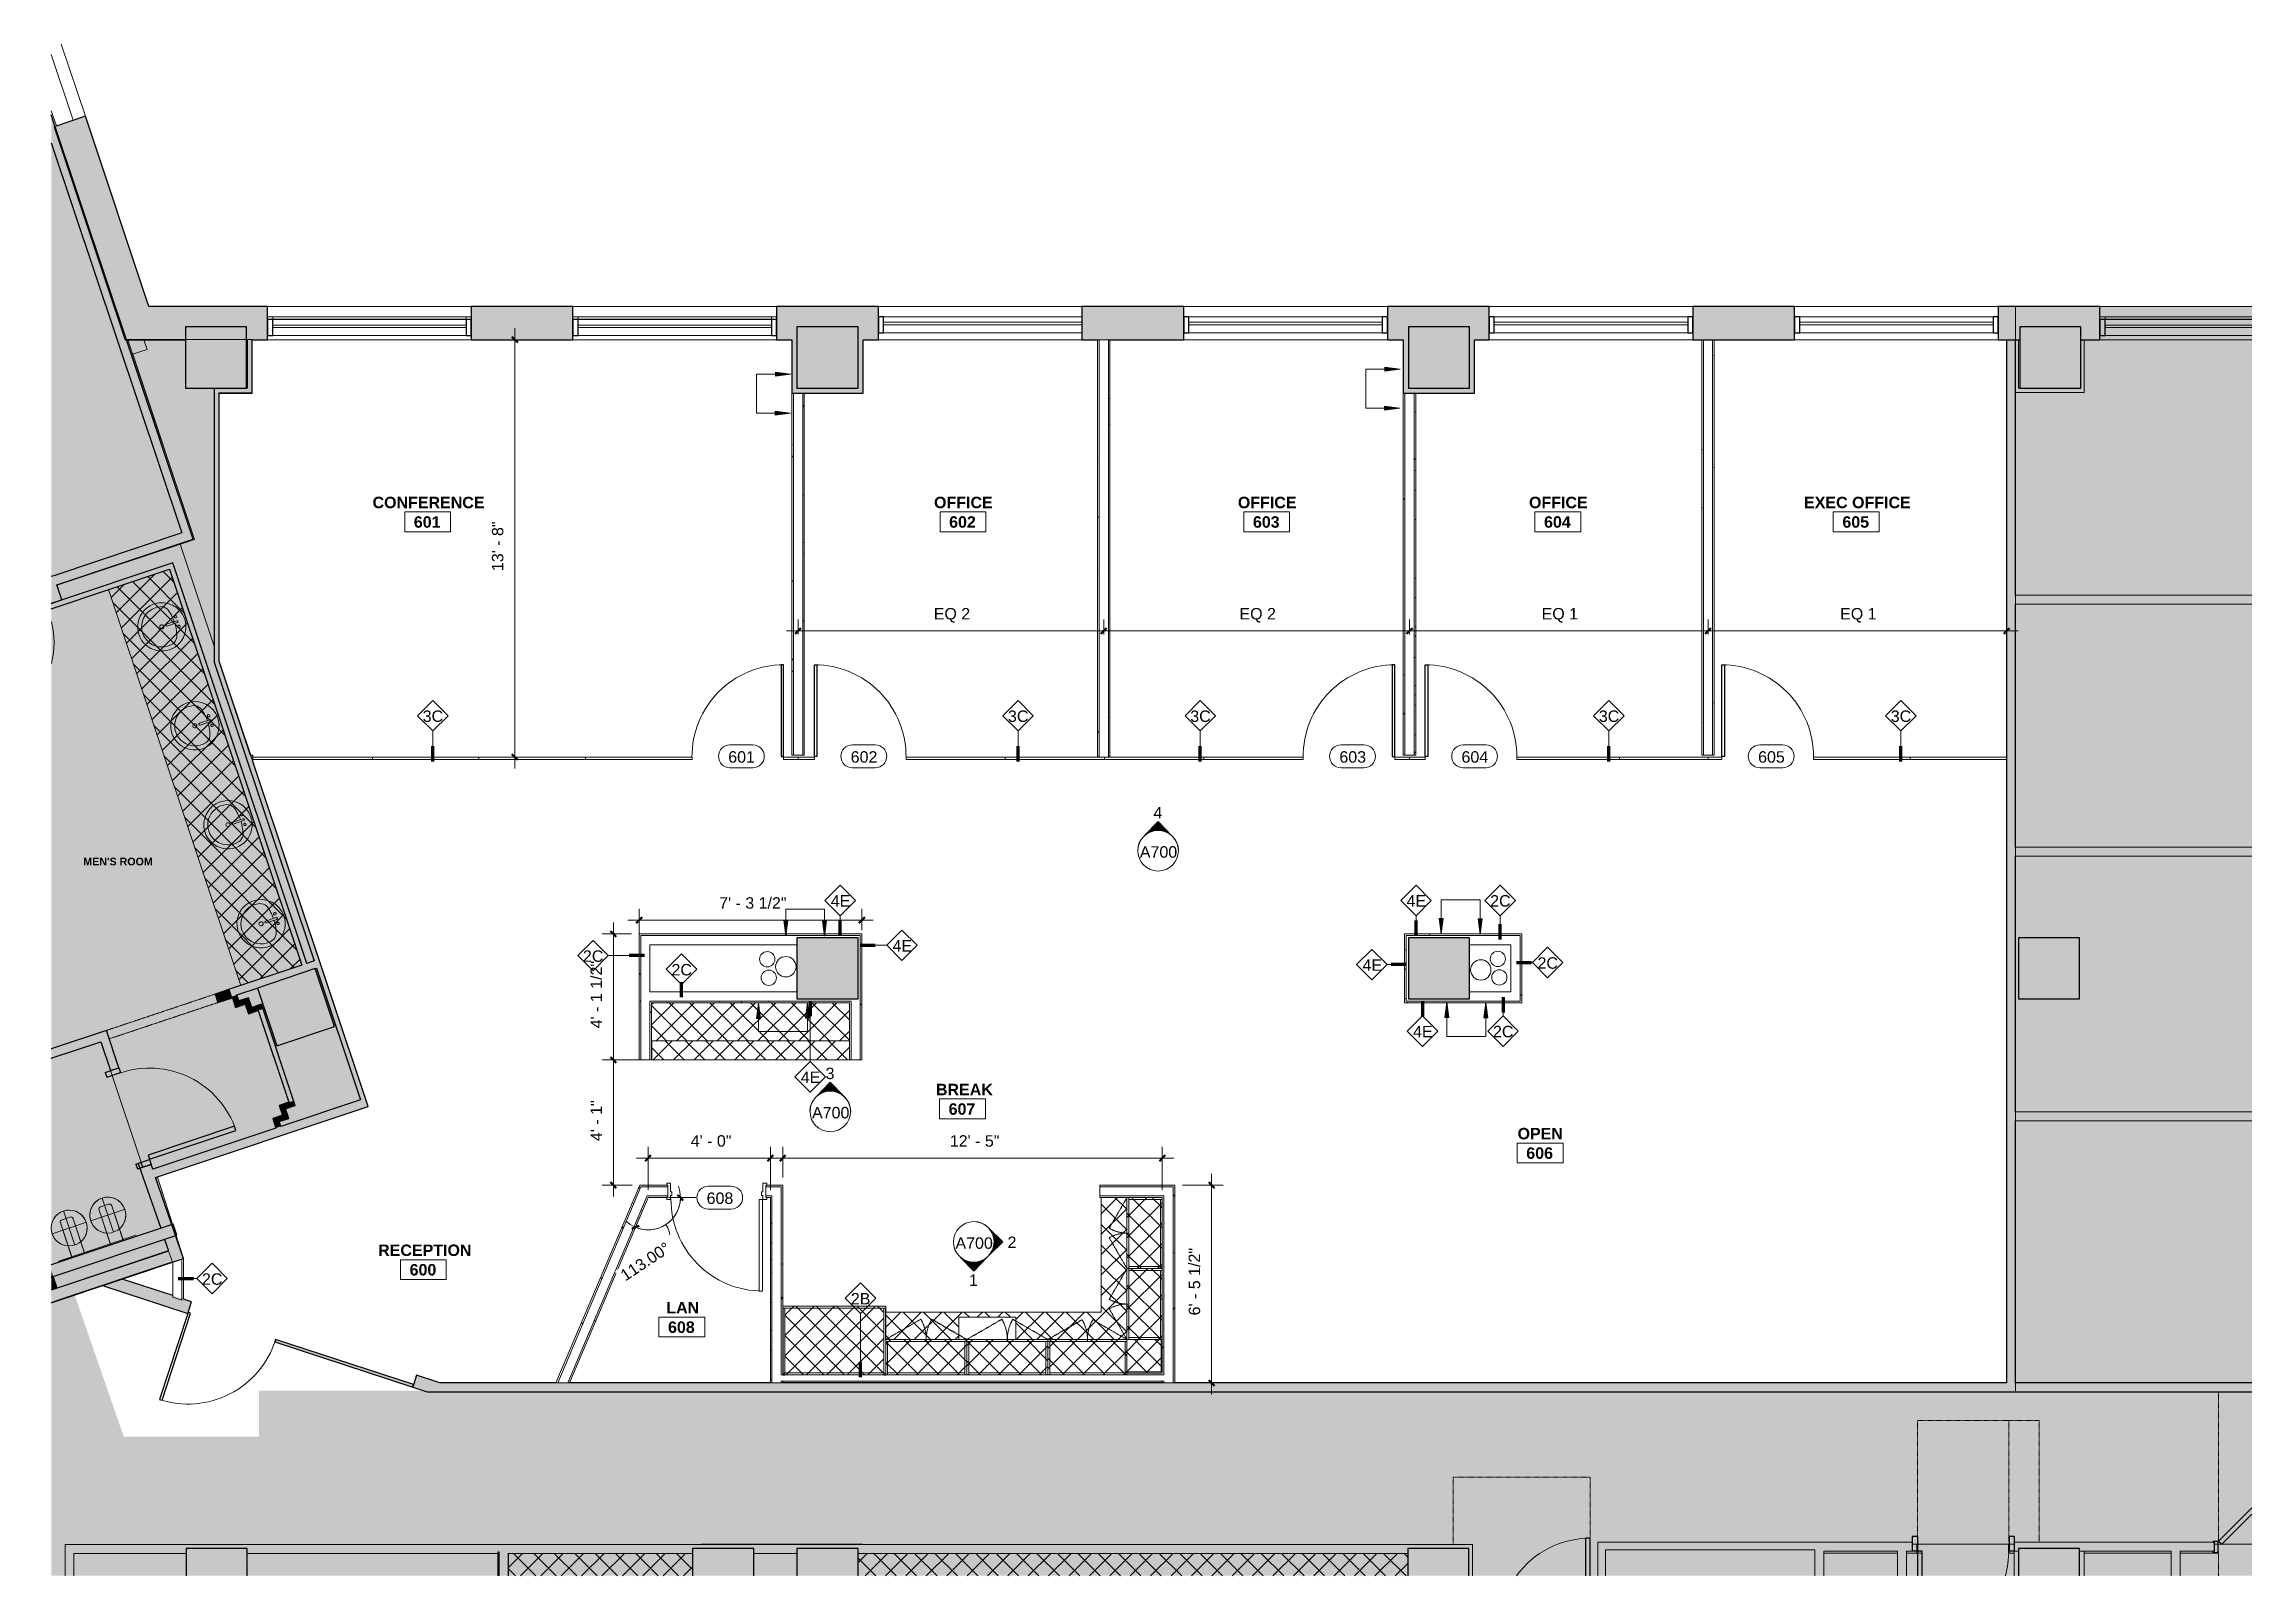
# Model space of a CAD drawing. Header units: inches. Extents: x 920 to 6887, y -557 to 2585.
# Drawn here: x 1673 to 2540, y 821 to 1423 of the extents above; entities that cross this region are included whole.
import ezdxf

# ---------------------------------------------------------------- set-up
doc = ezdxf.new("R2010")
doc.units = ezdxf.units.IN
doc.header["$MEASUREMENT"] = 0
for name, pattern in [('Dash', [0.25, 0.125, -0.125]), ('Dash 1_16_', [0.125, 0.0625, -0.0625]), ('Dash 1_32_', [0.0625, 0.03125, -0.03125]), ('Hidden', [0.28125, 0.1875, -0.09375])]:
    doc.linetypes.add(name, pattern=pattern)
for name, color, linetype, lineweight in [('7200-WISCONSIN-AVE-6TH-FLOOR-031418_dwg _2_', 8, 'Continuous', 9), ('A-ANNO-DIMS', 211, 'Continuous', 9), ('A-ANNO-DIMS-48', 211, 'Continuous', 9), ('A-ANNO-NOTE', 131, 'Continuous', 9), ('A-AREA-IDEN', 2, 'Continuous', 9), ('A-DETL', 90, 'Continuous', 9), ('A-DETL-GENF', 92, 'Continuous', 9), ('A-DETL-THIN', 151, 'Continuous', 9), ('A-DOOR', 31, 'Continuous', 18), ('A-DOOR-FRAM', 31, 'Continuous', 30), ('A-DOOR-IDEN', 31, 'Continuous', 9), ('A-GENM', 13, 'Continuous', 18), ('A-GLAZ-CURT', 52, 'Continuous', 9), ('A-GLAZ-CWMG', 51, 'Continuous', 9), ('A-WALL', 113, 'Continuous', 13), ('A-WALL-IDEN', 211, 'Continuous', 9), ('A-WALL-PATT', 111, 'Continuous', 18), ('Bb-col', 7, 'Continuous', 9), ('Bb-cor', 7, 'Continuous', 9), ('Bb-glaz', 7, 'Continuous', 9), ('Bb-mullion', 7, 'Continuous', 9), ('G-ANNO-SYMB', 111, 'Continuous', 9), ('I-WALL', 2, 'Continuous', 18), ('P-SANR-FIXT', 6, 'Continuous', 9), ('Propidex Polylines', 7, 'Continuous', 9), ('Q-CASE', 31, 'Continuous', 9), ('Q-CASE-HDLN', 31, 'Dash', 9), ('S-COLS', 52, 'Continuous', 18)]:
    doc.layers.add(name, color=color, linetype=linetype, lineweight=lineweight)
doc.styles.add('Arial_2', font='arial.ttf', dxfattribs={"height": 4.5})
doc.styles.add('Swis721 Lt BT_1', font='swissl.ttf', dxfattribs={"height": 4.5})
doc.styles.add('Swis721 Lt BT_B', font='', dxfattribs={"height": 3})
doc.styles.add('Swis721 Lt BT_B_1', font='', dxfattribs={"height": 4.5})
doc.styles.get('Swis721 Lt BT_B').set_extended_font_data('Swis721 Lt BT', bold=True)
doc.styles.get('Swis721 Lt BT_B_1').set_extended_font_data('Swis721 Lt BT', bold=True)
doc.dimstyles.new('OTJ_-_3_32__Linear__1_2__Tolerance', dxfattribs={"dimscale": 12, "dimtxt": 4.748918, "dimasz": 0.1875, "dimexe": 0.375, "dimexo": 0.25, "dimgap": 0.25, "dimtad": 1, "dimdec": 1, "dimrnd": 0.5, "dimzin": 3, "dimdsep": 46, "dimlunit": 4, "dimtxsty": 'Swis721 Lt BT_1', "dimblk1": 'OBLIQUE', "dimblk2": 'OBLIQUE', "dimsah": 1, "dimcen": 0.09, "dimdle": 0.375, "dimazin": 0, "dimtfac": 1, "dimtdec": 4, "dimtix": 1, "dimtmove": 0, "dimatfit": 3, "dimfxl": 1, "dimtvp": 1, "dimfrac": 2, "dimtolj": 1, "dimtzin": 0, "dimarcsym": 2})
doc.dimstyles.new('OTJ_-_Angular_-_3_32_', dxfattribs={"dimscale": 12, "dimtxt": 4.748918, "dimasz": 0.1875, "dimexe": 0.375, "dimexo": 0.25, "dimgap": 0.25, "dimtad": 1, "dimdec": 1, "dimrnd": 0.5, "dimzin": 3, "dimdsep": 46, "dimlunit": 4, "dimtxsty": 'Swis721 Lt BT_1', "dimblk1": 'OBLIQUE', "dimblk2": 'OBLIQUE', "dimsah": 1, "dimcen": 0.09, "dimdle": 0.375, "dimazin": 0, "dimtfac": 1, "dimtdec": 4, "dimtix": 1, "dimtmove": 1, "dimatfit": 3, "dimfxl": 1, "dimtvp": 1, "dimtfill": 1, "dimfrac": 2, "dimtolj": 1, "dimtzin": 0, "dimarcsym": 2})
pattern_1 = [(0, (-1271.5816, 0), (15.36, 3.84), [0.634, -10.886, 0.634, -10.886, -61.44]), (0, (-1271.5816, 0), (15.36, 3.84), [-23.04, 0.634, -22.406, 0.634, -10.886, -26.88]), (0, (-1271.5816, 0), (15.36, 3.84), [-57.6, 0.634, -7.046, 0.634, -18.566]), (120, (-1265.8216, 1.92), (-11.0055376, 11.3821502), [0.634, -10.886, 0.634, -10.886, -61.44]), (120, (-1265.8216, 1.92), (-11.0055376, 11.3821502), [-23.04, 0.634, -22.406, 0.634, -10.886, -26.88]), (120, (-1265.8216, 1.92), (-11.0055376, 11.3821502), [-57.6, 0.634, -7.046, 0.634, -18.566]), (240, (-1263.9016, 9.6), (-4.3544624, -15.2221502), [0.634, -10.886, 0.634, -10.886, -61.44]), (240, (-1263.9016, 9.6), (-4.3544624, -15.2221502), [-23.04, 0.634, -22.406, 0.634, -10.886, -26.88]), (240, (-1263.9016, 9.6), (-4.3544624, -15.2221502), [-57.6, 0.634, -7.046, 0.634, -18.566])]
pattern_2 = [(45, (-1271.5816, 0), (-4.006467, 4.006467), []), (135, (-1271.5816, 0), (-4.006467, -4.006467), [])]
pattern_3 = [(225, (3308.74, 898.054), (4.006467, -4.006467), []), (315, (3308.74, 898.054), (4.006467, 4.006467), [])]
pattern_4 = [(225, (3340.605, 898.054), (4.006467, -4.006467), []), (315, (3340.605, 898.054), (4.006467, 4.006467), [])]
pattern_5 = [(225, (3371.683, 898.054), (4.006467, -4.006467), []), (315, (3371.683, 898.054), (4.006467, 4.006467), [])]
pattern_6 = [(135, (972.062, -3385.925), (-4.006467, -4.006467), []), (225, (972.062, -3385.925), (4.006467, -4.006467), [])]
pattern_7 = [(135, (944.174, -3385.925), (-4.006467, -4.006467), []), (225, (944.174, -3385.925), (4.006467, -4.006467), [])]
pattern_8 = [(225, (3276.874, 895.101), (4.006467, -4.006467), []), (315, (3276.874, 895.101), (4.006467, 4.006467), [])]

msp = doc.modelspace()

# ---------------------------------------------------------------- texts
at = {"layer": 'A-AREA-IDEN', "attachment_point": 1}
for s, insert, char_height, width, style in [('CONFERENCE', (1801.66, 1245.41), 4.5, 52.419, 'Swis721 Lt BT_B_1'), ('OFFICE', (2022.29, 1245.41), 4.5, 27.4215, 'Swis721 Lt BT_B_1'), ('OFFICE', (2141.66, 1245.41), 4.5, 27.4215, 'Swis721 Lt BT_B_1'), ('OFFICE', (2256.06, 1245.41), 4.5, 27.4215, 'Swis721 Lt BT_B_1'), ('EXEC OFFICE', (2364.15, 1245.41), 4.5, 49.5405, 'Swis721 Lt BT_B_1'), ('601', (1817.89, 1237.75), 4.5, 12.726, 'Swis721 Lt BT_B_1'), ('602', (2028.21, 1237.75), 4.5, 12.726, 'Swis721 Lt BT_B_1'), ('603', (2147.59, 1237.75), 4.5, 12.726, 'Swis721 Lt BT_B_1'), ('604', (2261.98, 1237.75), 4.5, 12.726, 'Swis721 Lt BT_B_1'), ('605', (2379.2, 1237.75), 4.5, 12.726, 'Swis721 Lt BT_B_1'), ("MEN'S ROOM", (1688, 1103.59), 3, 33.936, 'Swis721 Lt BT_B'), ('BREAK', (2023.04, 1014.76), 4.5, 25.149, 'Swis721 Lt BT_B_1'), ('607', (2028.02, 1007.1), 4.5, 12.726, 'Swis721 Lt BT_B_1'), ('OPEN', (2251.57, 997.43), 4.5, 21.3615, 'Swis721 Lt BT_B_1'), ('606', (2255, 989.78), 4.5, 12.726, 'Swis721 Lt BT_B_1'), ('RECEPTION', (1803.87, 951.61), 4.5, 43.026, 'Swis721 Lt BT_B_1'), ('600', (1816.23, 943.95), 4.5, 12.726, 'Swis721 Lt BT_B_1'), ('LAN', (1917.1, 929.05), 4.5, 14.6955, 'Swis721 Lt BT_B_1'), ('608', (1917.77, 921.39), 4.5, 12.726, 'Swis721 Lt BT_B_1')]:
    msp.add_mtext(s, dxfattribs=dict(at, insert=insert, char_height=char_height, width=width, style=style))
at = {"layer": 'A-DOOR-IDEN', "char_height": 4.5, "width": 12.2715, "attachment_point": 1, "style": 'Swis721 Lt BT_1'}
for s, insert in [('601', (1941.43, 1145.43)), ('602', (1989.54, 1145.43)), ('603', (2181.56, 1145.43)), ('604', (2229.54, 1145.43)), ('605', (2346.09, 1145.43)), ('608', (1932.93, 972.06))]:
    msp.add_mtext(s, dxfattribs=dict(at, insert=insert))
at = {"layer": 'A-WALL-IDEN', "char_height": 4.5, "attachment_point": 1, "style": 'Swis721 Lt BT_1'}
for s, insert, width in [('3C', (1821.37, 1161.44), 9.393), ('3C', (2051.34, 1161.44), 9.393), ('3C', (2122.97, 1161.44), 9.393), ('3C', (2283.5, 1161.44), 9.393), ('3C', (2398.21, 1161.44), 9.393), ('4E', (1981.72, 1088.88), 8.787), ('4E', (2207.97, 1088.88), 8.787), ('2C', (2240.81, 1088.88), 9.393), ('2C', (1884.33, 1067.19), 9.393), ('4E', (2005.99, 1071.23), 8.787), ('2C', (1919.12, 1061.83), 9.393), ('4E', (2190.65, 1063.66), 8.787), ('2C', (2259.42, 1064.47), 9.393), ('4E', (2210.52, 1037.53), 8.787), ('2C', (2241.92, 1037.53), 9.393), ('4E', (1969.93, 1019.58), 8.787), ('2C', (1734.64, 940.29), 9.393), ('2B', (1989.6, 932.56), 9.09)]:
    msp.add_mtext(s, dxfattribs=dict(at, insert=insert, width=width))
at = {"layer": 'G-ANNO-SYMB', "char_height": 4.5, "attachment_point": 1}
for s, insert, width, style in [('4', (2108.47, 1123.52), 4.0905, 'Swis721 Lt BT_1'), ('A700', (2103.15, 1108.1), 17.877, 'Arial_2'), ('3', (1979.67, 1021.09), 4.0905, 'Swis721 Lt BT_1'), ('A700', (1974.35, 1005.67), 17.877, 'Arial_2'), ('A700', (2030.71, 954.43), 17.877, 'Arial_2'), ('2', (2051.15, 954.73), 4.0905, 'Swis721 Lt BT_1'), ('1', (2036.03, 939.84), 4.0905, 'Swis721 Lt BT_1')]:
    msp.add_mtext(s, dxfattribs=dict(at, insert=insert, width=width, style=style))

# ---------------------------------------------------------------- blocks, each defined once
blk = doc.blocks.new('7200-WISCONSIN-AVE-6TH-FLOOR-031418_dwg _2_-7392751-Level 06  CONSTRUCTION')
at = {"layer": 'Bb-col'}
for p, q in [((2984.7, 1303.3), (2978.53, 1301.24)), ((2983.42, 1307.13), (2984.7, 1303.3)), ((2947.99, 1214.4), (2947.03, 1214.08)), ((2951.16, 1204.92), (2949.18, 1210.84)), ((3058.34, 1037.25), (3050.74, 1060)), ((3718.25, 831.12), (3718.25, 821.45)), ((3745.75, 821.45), (3745.75, 831.12))]:
    blk.add_line(p, q, dxfattribs=at)
at = {"layer": 'Bb-col', "flags": 128}
for points in [[(3720.5, 1288.13), (3720, 1288.13), (3720, 1307.13)], [(3720.5, 1288.13), (3720, 1288.13), (3720, 1307.13)], [(3265.75, 833.75), (3265.75, 833.88), (3202.25, 833.88), (3202.25, 833.75)]]:
    blk.add_lwpolyline(points, dxfattribs=at)
at = {"layer": 'Bb-cor'}
for p, q in [((2960.41, 1394.9), (2950.94, 1423.24)), ((2947.03, 1419.15), (2955.67, 1393.31)), ((2947.03, 1397.07), (2949.03, 1391.09)), ((2979.82, 1336.82), (2985.4, 1320.13)), ((3112, 1320.13), (3032, 1320.13)), ((3232, 1320.13), (3152, 1320.13)), ((3272, 1320.13), (3352, 1320.13)), ((3392, 1320.13), (3472, 1320.13)), ((3512, 1320.13), (3592, 1320.13)), ((3632, 1320.13), (3712, 1320.13)), ((3752, 1320.13), (3811.67, 1320.13)), ((3032, 1316.13), (3110, 1316.13)), ((3152, 1316.13), (3230, 1316.13)), ((3752, 1316.13), (3811.67, 1316.13)), ((3032, 1307.13), (3112, 1307.13)), ((3232, 1307.13), (3152, 1307.13)), ((3272, 1307.13), (3352, 1307.13)), ((3472, 1307.13), (3392, 1307.13)), ((3512, 1307.13), (3592, 1307.13)), ((3632, 1307.13), (3712, 1307.13)), ((3811.67, 1307.13), (3752, 1307.13)), ((2998.25, 1231.21), (2947.99, 1214.4)), ((3013, 1180.78), (3025.36, 1143.82)), ((3026.17, 1141.39), (3071.49, 1005.8)), ((3021.43, 1053.38), (3011.37, 1050.02)), ((3040.34, 1007.51), (3036.55, 1006.24)), ((3037.81, 1002.45), (3034.02, 1001.18)), ((3040.35, 1001.19), (3039.08, 1004.97)), ((2988.03, 977.89), (2989.05, 974.86)), ((2990, 958), (2980.44, 954.8)), ((2950.09, 944.66), (2947.03, 943.63)), ((3798.5, 833.88), (3800.3, 833.88)), ((3672.5, 830.38), (3643.5, 830.38)), ((3680, 830.38), (3676, 830.38)), ((3745.75, 830.38), (3780, 830.38))]:
    blk.add_line(p, q, dxfattribs=at)
at = {"layer": 'Bb-cor', "flags": 128}
for points in [[(2979.01, 1301.4), (3003.32, 1228.68), (2949.26, 1210.61)], [(3467.81, 1307.13), (3405.38, 1307.13), (3472, 1307.13)], [(3745.75, 1307.13), (3745.75, 1286.38), (3718.8, 1286.38)], [(2951.15, 1204.92), (2994.79, 1219.5), (3047.42, 1062.05)], [(3019.91, 1049.7), (3020.7, 1047.34), (3024.5, 1048.61), (3025.76, 1044.81), (3029.56, 1046.08), (3042.87, 1006.25)], [(2947.03, 1028.51), (2968.69, 1035.75), (2974.24, 1019.16), (2970.92, 1018.05), (2970.29, 1019.94)], [(3068.48, 1008.48), (3037.19, 998.02), (3036.56, 999.91)], [(3035.29, 997.39), (2986.92, 981.22), (2985.65, 985.01), (2982.33, 983.9), (2982.97, 982)], [(3678.25, 833.88), (3680, 833.88), (3680, 830.38), (3681.8, 830.38)], [(3718.25, 833.88), (3716, 833.88), (3716, 830.38), (3718.25, 830.38)], [(3797, 833.88), (3798.5, 833.88), (3798.5, 830.38), (3783.5, 830.38)]]:
    blk.add_lwpolyline(points, dxfattribs=at)
at = {"layer": 'Bb-cor'}
blk.add_arc((2915.12, 1188.13), 33, 345.64334, 14.33315, dxfattribs=at)
at = {"layer": 'Bb-glaz'}
for p, q in [((3034, 1315.13), (3110, 1315.13)), ((3154, 1315.13), (3230, 1315.13)), ((3754, 1315.13), (3811.67, 1315.13))]:
    blk.add_line(p, q, dxfattribs=at)
at = {"layer": 'Bb-mullion', "flags": 128}
for points in [[(3034, 1315), (3034, 1316.13), (3032, 1316.13)], [(3112, 1316.13), (3110, 1316.13), (3110, 1315)], [(3154, 1315), (3154, 1316.13), (3152, 1316.13)], [(3232, 1316.13), (3230, 1316.13), (3230, 1315)], [(3754, 1315), (3754, 1316.13), (3752, 1316.13)]]:
    blk.add_lwpolyline(points, dxfattribs=at)
at = {"layer": 'Propidex Polylines'}
for p, q in [((3013, 1180.78), (3025.36, 1143.82)), ((3025.36, 1143.82), (3013, 1180.78)), ((3026.17, 1141.39), (3071.49, 1005.8)), ((3071.49, 1005.8), (3026.17, 1141.39)), ((2982.97, 982), (2970.29, 1019.94)), ((2970.29, 1019.94), (2982.97, 982)), ((3718.25, 833.88), (3678.25, 833.88)), ((3811.67, 833.88), (3797, 833.88))]:
    blk.add_line(p, q, dxfattribs=at)
at = {"layer": 'Propidex Polylines', "flags": 128}
for points in [[(2951.16, 1204.92), (2949.26, 1210.61), (2997.63, 1226.78), (3003.32, 1228.68), (2977.09, 1307.13)], [(2977.09, 1307.13), (3003.32, 1228.68), (2997.63, 1226.78), (3011, 1186.77)], [(3011, 1186.77), (2997.63, 1226.78), (2949.26, 1210.61), (2951.16, 1204.92)]]:
    blk.add_lwpolyline(points, dxfattribs=at)
blk = doc.blocks.new('Concrete-Rectangular-Column - 24 x 24-7025868-Level 06  CONSTRUCTION')
at = {"layer": 'S-COLS', "lineweight": 9}
blk.add_hatch(color=7, dxfattribs=at).paths.add_polyline_path([(12, 1.33), (12, 12), (-12, 12), (-12, 1.33)], flags=0)
at = {"layer": 'S-COLS', "color": 8, "lineweight": 30}
for p, q in [((12, 12), (-12, 12)), ((-12, 12), (-12, 1.33)), ((12, 1.33), (12, 12))]:
    blk.add_line(p, q, dxfattribs=at)
blk = doc.blocks.new('Concrete-Rectangular-Column - 24 x 24-V1-Level 06  CONSTRUCTION')
at = {"layer": 'S-COLS', "lineweight": 9}
blk.add_hatch(color=7, dxfattribs=at).paths.add_polyline_path([(-12, -8.63), (-12, -12), (12, -12), (12, 12), (-12, 12), (-12, 7.75)], flags=0)
at = {"layer": 'S-COLS', "color": 8, "lineweight": 30}
for p, q in [((12, 12), (-12, 12)), ((-12, 12), (-12, -12)), ((12, -12), (12, 12)), ((-12, -12), (12, -12))]:
    blk.add_line(p, q, dxfattribs=at)
blk = doc.blocks.new('Single Flush - OTJ_SOLIDFLUSH_ALUM-7024947-Level 06  CONSTRUCTION')
at = {"layer": 'A-DOOR', "color": 8, "lineweight": 30}
for p, q in [((16.15625, 37.5625), (16.15625, 1.75)), ((17.90625, 37.5625), (16.15625, 37.5625)), ((17.90625, 1.75), (17.90625, 37.5625)), ((16.15625, 1.75), (17.90625, 1.75))]:
    blk.add_line(p, q, dxfattribs=at)
at = {"layer": 'A-DOOR', "lineweight": 9}
blk.add_arc((17.90625, 1.75), 35.8125, 90, 180.5, dxfattribs=at)
at = {"layer": 'A-DOOR-FRAM', "color": 8}
for p, q in [((-20, -4), (-20, 1.75)), ((-20, 1.75), (-18, 1.75)), ((-18, -4), (-18, 1.75)), ((18.000004, -4), (18.000004, 1.75)), ((18.000004, 1.75), (20.000004, 1.75)), ((20.000004, -4), (20.000004, 1.75)), ((-20, -4), (-18, -4)), ((18.000004, -4), (20.000004, -4))]:
    blk.add_line(p, q, dxfattribs=at)
blk = doc.blocks.new('Sink Vanity-Round - 19_ x 19_-6976172-Level 06  CONSTRUCTION')
at = {"layer": 'P-SANR-FIXT'}
for p, q in [((3.43, 9.73), (3.43, 5.36)), ((4.18, 9.73), (4.18, 5.36))]:
    blk.add_line(p, q, dxfattribs=at)
for centre, radius, start, end in [((3.81, 3.35), 9.5, 90, 270), ((1.81, 9.73), 0.5, 360, 180), ((1.81, 9.73), 0.5, 180, 360), ((3.81, 9.73), 0.375, 360, 180), ((3.81, 3.35), 9.5, 270, 90), ((5.81, 9.73), 0.5, 360, 180), ((5.81, 9.73), 0.5, 180, 360), ((3.81, 3.35), 7.93, 165.30711, 14.69289), ((0.05, 4.11), 4.12, 120.79274, 162.19039), ((3.81, -9.17), 17.81, 91.20673, 109.20864), ((3.81, 3.35), 0.813, 360, 180), ((3.81, 3.35), 0.813, 180, 360), ((3.81, 5.36), 0.375, 180, 360), ((3.81, -9.17), 17.81, 70.79136, 88.79327), ((7.56, 4.11), 4.12, 17.80961, 59.20726)]:
    blk.add_arc(centre, radius, start, end, dxfattribs=at)
blk = doc.blocks.new('WOMENS_ SINKS7 - WOMENS_ SINKS-6973106-Level 06  CONSTRUCTION')
at = {"layer": 'Q-CASE'}
h = blk.add_hatch(dxfattribs=at)
h.set_pattern_fill('FP_2', color=256, style=0, pattern_type=2)
h.set_pattern_definition([(26.517, (-94.918, 994.024), (-2.529661, 5.069948), []), (116.517, (-94.918, 994.024), (-5.069948, -2.529661), [])])
h.paths.add_polyline_path([(3104.61, 1035.18), (3130, 1035.18), (3130, 1199.18), (3104.61, 1199.18), (3104.61, 1039.98)], flags=0)
blk.add_line((3104.61, 1199.18), (3104.61, 1035.18), dxfattribs=at)
blk = doc.blocks.new('P-Drinking_Fountain-Wall_Mounted - HI-LO-7024951-Level 06  CONSTRUCTION')
at = {"layer": 'P-SANR-FIXT'}
for p, q in [((19.07, 6.06), (19.07, 20.19)), ((35.07, 6.06), (35.07, 20.19)), ((26.25, 13.13), (12, 13.13)), ((16.44, 16.12), (16.44, 1.78)), ((16.44, 16.12), (16.44, 1.62)), ((20.69, 17.12), (17.44, 17.12)), ((20.69, 17.12), (17.44, 17.12)), ((21.69, 1.78), (21.69, 16.12)), ((21.69, 1.62), (21.69, 16.12)), ((42.25, 13.13), (28, 13.13)), ((32.44, 16.12), (32.44, 1.78)), ((32.44, 16.12), (32.44, 1.62)), ((36.69, 17.12), (33.44, 17.12)), ((36.69, 17.12), (33.44, 17.12)), ((37.69, 1.78), (37.69, 16.12)), ((37.69, 1.62), (37.69, 16.12)), ((43.07, 2.12), (11.07, 2.12)), ((11.07, 2.12), (11.07, 1.62)), ((11.07, 2.12), (11.07, 1.62)), ((43.07, 2.12), (11.07, 2.12)), ((43.07, 1.62), (43.07, 2.12)), ((43.07, 1.62), (43.07, 2.12))]:
    blk.add_line(p, q, dxfattribs=at)
for centre in [(19.07, 13.13), (35.07, 13.13)]:
    blk.add_circle(centre, 7.06, dxfattribs=at)
for centre, radius, start, end in [((19.07, 13.13), 7.06, 360, 160.4686), ((35.07, 13.13), 7.06, 360, 180), ((19.07, 13.13), 7.06, 166.66599, 180), ((19.07, 13.13), 7.06, 180, 247.97977), ((17.44, 16.12), 1, 90, 180), ((17.44, 16.12), 1, 90, 180), ((20.69, 16.12), 1, 360, 90), ((20.69, 16.12), 1, 360, 90), ((19.07, 13.13), 7.06, 292.02023, 360), ((35.07, 13.13), 7.06, 180, 247.98002), ((33.44, 16.12), 1, 90, 180), ((33.44, 16.12), 1, 90, 180), ((36.69, 16.12), 1, 0, 90), ((36.69, 16.12), 1, 360, 90), ((35.07, 13.13), 7.06, 292.01998, 360), ((16.59, 1.78), 0.15, 180, 270), ((21.54, 1.78), 0.15, 270, 0), ((32.59, 1.78), 0.15, 180, 270), ((37.54, 1.78), 0.15, 270, 360)]:
    blk.add_arc(centre, radius, start, end, dxfattribs=at)
blk = doc.blocks.new('Single Flush - OTJ_SOLIDFLUSH_ALUM-7025323-Level 06  CONSTRUCTION')
at = {"layer": 'A-DOOR', "color": 8, "lineweight": 30}
for p, q in [((16.16, 37.31), (16.16, 22.58)), ((17.91, 37.31), (16.16, 37.31)), ((17.91, 22.58), (17.91, 37.31))]:
    blk.add_line(p, q, dxfattribs=at)
at = {"layer": 'A-DOOR', "lineweight": 9}
blk.add_arc((17.91, 1.5), 35.81, 90, 143.89695, dxfattribs=at)
at = {"layer": 'A-GENM', "linetype": 'Dash 1_32_', "lineweight": 9}
for p, q in [((-35.91, 61.31), (17.91, 61.31)), ((-35.91, 34.89), (-35.91, 61.31)), ((17.91, 22.58), (17.91, 61.31))]:
    blk.add_line(p, q, dxfattribs=at)
blk = doc.blocks.new('C-Counter Top - ADJ HEIGHT-7025326-Level 06  CONSTRUCTION')
at = {"layer": 'Q-CASE'}
h = blk.add_hatch(dxfattribs=at)
h.set_pattern_fill('FP_3', color=256, style=0, pattern_type=2)
h.set_pattern_definition([(45, (-3311.262, -831.118), (-4.006467, 4.006467), []), (135, (-3311.262, -831.118), (-4.006467, -4.006467), [])])
h.paths.add_polyline_path([(168.74, -9.67), (168.74, -0.86), (-47.26, -0.86), (-47.26, -9.67), (68.09, -9.67)], flags=0)
blk = doc.blocks.new('Casework 14 - Casework 3-6973266-Level 06  CONSTRUCTION')
at = {"layer": 'Q-CASE'}
h = blk.add_hatch(dxfattribs=at)
h.set_pattern_fill('FP_4', color=256, style=0, pattern_type=2)
h.set_pattern_definition([(45, (3.807, 23.187), (-4.006467, 4.006467), []), (135, (3.807, 23.187), (-4.006467, -4.006467), [])])
h.paths.add_polyline_path([(3130.46, 844.63), (3202.81, 844.63), (3202.81, 853.44), (3130.46, 853.44)], flags=0)
blk.add_line((3130.46, 853.44), (3130.46, 844.63), dxfattribs=at)
blk = doc.blocks.new('System Panel - Glazed-7025416-Level 06  CONSTRUCTION')
at = {"layer": 'A-GLAZ-CURT', "lineweight": 18}
for p, q in [((38, 1.75), (-38, 1.75)), ((-38, 1.75), (-38, 0.75)), ((-38, 0.75), (38, 0.75)), ((38, 0.75), (38, 1.75))]:
    blk.add_line(p, q, dxfattribs=at)
blk = doc.blocks.new('System Panel - Glazed-7025414-Level 06  CONSTRUCTION')
at = {"layer": 'A-GLAZ-CURT', "lineweight": 18}
for p, q in [((38, 1.75), (-38, 1.75)), ((-38, 1.75), (-38, 0.75)), ((-38, 0.75), (38, 0.75)), ((38, 0.75), (38, 1.75))]:
    blk.add_line(p, q, dxfattribs=at)
blk = doc.blocks.new('System Panel - Glazed-V2-Level 06  CONSTRUCTION')
at = {"layer": 'A-GLAZ-CURT', "lineweight": 18}
for p, q in [((38, 1.75), (-19.67, 1.75)), ((-19.67, 0.75), (38, 0.75)), ((38, 0.75), (38, 1.75))]:
    blk.add_line(p, q, dxfattribs=at)
blk = doc.blocks.new('Rectangular Mullion - 2_ x 6_ rectangular-7025375-Level 06  CONSTRUCTION')
at = {"layer": 'A-GLAZ-CWMG', "lineweight": 30}
for p, q in [((-1, 1.375), (1, 1.375)), ((-1, -4.875), (-1, 1.375)), ((1, 1.375), (1, -4.875)), ((1, -4.875), (-1, -4.875))]:
    blk.add_line(p, q, dxfattribs=at)
blk = doc.blocks.new('Rectangular Mullion - 2_ x 6_ rectangular-V3-Level 06  CONSTRUCTION')
at = {"layer": 'A-GLAZ-CWMG', "lineweight": 30}
for p, q in [((-1, 1.375), (1, 1.375)), ((-1, -4.875), (-1, 1.375)), ((1, 1.375), (1, -4.875)), ((1, -4.875), (-1, -4.875))]:
    blk.add_line(p, q, dxfattribs=at)
blk = doc.blocks.new('Rectangular Mullion - 2_ x 6_ rectangular-7025419-Level 06  CONSTRUCTION')
at = {"layer": 'A-GLAZ-CWMG'}
for p, q in [((3394, 1316.13), (3470, 1316.13)), ((3394, 1309.88), (3470, 1309.88))]:
    blk.add_line(p, q, dxfattribs=at)
blk = doc.blocks.new('Rectangular Mullion - 2_ x 6_ rectangular-V4-Level 06  CONSTRUCTION')
at = {"layer": 'A-GLAZ-CWMG'}
for p, q in [((3514, 1316.13), (3590, 1316.13)), ((3514, 1309.88), (3590, 1309.88))]:
    blk.add_line(p, q, dxfattribs=at)
blk = doc.blocks.new('Rectangular Mullion - 2_ x 6_ rectangular-V5-Level 06  CONSTRUCTION')
at = {"layer": 'A-GLAZ-CWMG'}
for p, q in [((3754, 1315), (3811.67, 1315)), ((3754, 1308.75), (3811.67, 1308.75))]:
    blk.add_line(p, q, dxfattribs=at)
blk = doc.blocks.new('Single Flush - OTJ_SOLIDFLUSH_ALUM-7025322-Level 06  CONSTRUCTION')
at = {"layer": 'A-DOOR', "color": 8, "lineweight": 30}
for p, q in [((16.16, 11.42), (16.16, 1.75)), ((17.91, 1.75), (17.91, 11.42)), ((16.16, 1.75), (17.91, 1.75))]:
    blk.add_line(p, q, dxfattribs=at)
at = {"layer": 'A-DOOR', "lineweight": 9}
blk.add_arc((17.91, 1.75), 35.81, 164.31585, 180.5, dxfattribs=at)
at = {"layer": 'A-DOOR-FRAM', "color": 8}
for p, q in [((-20, -4), (-20, 1.75)), ((-20, 1.75), (-18, 1.75)), ((-18, -4), (-18, 1.75)), ((18, -4), (18, 1.75)), ((18, 1.75), (20, 1.75)), ((20, -4), (20, 1.75)), ((-20, -4), (-18, -4)), ((18, -4), (20, -4))]:
    blk.add_line(p, q, dxfattribs=at)
at = {"layer": 'A-GENM', "linetype": 'Dash 1_32_', "lineweight": 9}
for p, q in [((17.91, 1.75), (17.91, 11.42)), ((17.87, 1.75), (17.91, 1.75)), ((-29.91, -1.75), (-29.91, -49.56)), ((-17.91, -1.75), (-17.91, -49.56)), ((17.87, -1.75), (17.91, -1.75)), ((17.91, -1.75), (17.91, -49.56)), ((-17.91, -49.56), (-29.91, -49.56)), ((-17.91, -49.56), (17.91, -49.56))]:
    blk.add_line(p, q, dxfattribs=at)
blk = doc.blocks.new('Double Flush - Int-F-WDMF-72_ x 84_-7039659-Level 06  CONSTRUCTION')
at = {"layer": 'A-DOOR', "color": 8, "lineweight": 30}
for p, q in [((-35.91, 2.25), (-22.83, 15.33)), ((-22.83, 12.85), (-34.67, 1.01)), ((-34.67, 1.01), (-35.91, 2.25))]:
    blk.add_line(p, q, dxfattribs=at)
at = {"layer": 'A-DOOR-FRAM', "color": 8}
for p, q in [((-38, 2.25), (-36, 2.25)), ((-38, 2.25), (-38, 1.75)), ((-38, 1.75), (-37.5, 1.75)), ((-37.5, -1.75), (-37.5, 1.75)), ((-36, -2.25), (-36, 2.25)), ((-38, -1.75), (-37.5, -1.75)), ((-38, -2.25), (-38, -1.75)), ((-38, -2.25), (-36, -2.25))]:
    blk.add_line(p, q, dxfattribs=at)
at = {"layer": 'A-GENM', "linetype": 'Dash 1_32_', "lineweight": 9}
for p, q in [((-35.91, 1.75), (-35.91, 60.89)), ((-35.91, -1.75), (-35.91, -11.42))]:
    blk.add_line(p, q, dxfattribs=at)
blk = doc.blocks.new('Conference Wood wall11 - Conference Wood wall-6974516-Level 06  CONSTRUCTION')
at = {"layer": 'Q-CASE', "lineweight": 30}
for p, q in [((3122.46, 830.68), (3122.46, 821.45)), ((3123, 830.68), (3122.46, 830.68)), ((3123, 821.45), (3123, 830.68))]:
    blk.add_line(p, q, dxfattribs=at)
blk = doc.blocks.new('Door - Glass Single - Full Rail - Long Handle-7436176-Level 06  CONSTRUCTION')
at = {"layer": 'A-DOOR', "color": 8, "lineweight": 30}
for p, q in [((17, 38), (17, 2)), ((18, 38), (17, 38)), ((18, 2.4375), (18, 38)), ((17, 2), (18, 2))]:
    blk.add_line(p, q, dxfattribs=at)
at = {"layer": 'A-DOOR', "lineweight": 9}
blk.add_arc((18, 2), 36, 90, 180.5, dxfattribs=at)
blk = doc.blocks.new('System Panel - Glazed-7348313-Level 06  CONSTRUCTION')
at = {"layer": 'A-GLAZ-CURT'}
blk.add_hatch(color=7, dxfattribs=at).paths.add_polyline_path([(28.5, -1.75), (28.5, -0.75), (-28.5, -0.75), (-28.5, -1.75), (23.2, -1.75)], flags=0)
at = {"layer": 'A-GLAZ-CURT', "color": 8, "lineweight": 30}
for p, q in [((28.5, -0.75), (-28.5, -0.75)), ((-28.5, -0.75), (-28.5, -1.75)), ((-28.5, -1.75), (28.5, -1.75)), ((28.5, -1.75), (28.5, -0.75))]:
    blk.add_line(p, q, dxfattribs=at)
blk = doc.blocks.new('Door - Glass Single - Full Rail - Short Handle_8_-7452712-Level 06  CONSTRUCTION')
at = {"layer": 'A-DOOR', "lineweight": 30}
for p, q in [((17, 38), (17, 2)), ((18, 38), (17, 38)), ((18, 2), (18, 38)), ((17, 2), (18, 2))]:
    blk.add_line(p, q, dxfattribs=at)
at = {"layer": 'A-DOOR', "lineweight": 9}
blk.add_arc((18, 2), 36, 90, 180.5, dxfattribs=at)
blk = doc.blocks.new('Door - Glass Single - Full Rail - Short Handle_8_-7452701-Level 06  CONSTRUCTION')
at = {"layer": 'A-DOOR', "lineweight": 30}
for p, q in [((17, -2), (18, -2)), ((17, -38), (17, -2)), ((18, -2), (18, -38)), ((18, -38), (17, -38))]:
    blk.add_line(p, q, dxfattribs=at)
at = {"layer": 'A-DOOR', "lineweight": 9}
blk.add_arc((18, -2), 36, 179.5, 270, dxfattribs=at)
blk = doc.blocks.new('Door - Single - Solid Door-7376482-Level 06  CONSTRUCTION')
at = {"layer": 'A-DOOR'}
for p, q in [((-14.01, 39.28), (-12.63, 39.28)), ((-14.01, 3.28), (-14.01, 39.28)), ((-12.63, 39.28), (-12.63, 3.28)), ((-12.63, 3.28), (-14.01, 3.28))]:
    blk.add_line(p, q, dxfattribs=at)
at = {"layer": 'A-DOOR', "lineweight": 9}
for p, q in [((-15.63, 3.28), (-15.63, 2.53)), ((-14.13, 3.28), (-15.63, 3.28)), ((-14.13, 1.78), (-14.13, 3.28)), ((-13.63, 1.78), (-14.13, 1.78)), ((-14.13, -3.1), (-14.13, 0.28)), ((-14.13, 0.28), (-13.63, 0.28)), ((-13.63, 0.28), (-13.63, 1.78)), ((22.12, 1.78), (21.62, 1.78)), ((21.62, 1.78), (21.62, 0.28)), ((21.62, 0.28), (22.12, 0.28)), ((23.62, 3.28), (22.12, 3.28)), ((22.12, 3.28), (22.12, 1.78)), ((22.12, 0.28), (22.12, -3.1)), ((23.62, 2.53), (23.62, 3.28)), ((-15.63, -2.35), (-15.63, -3.1)), ((-15.63, -3.1), (-14.13, -3.1)), ((22.12, -3.1), (23.62, -3.1)), ((23.62, -3.1), (23.62, -2.35))]:
    blk.add_line(p, q, dxfattribs=at)
blk.add_arc((-14.01, 3.28), 36, 359.5, 90, dxfattribs=at)
blk = doc.blocks.new('System Panel - Glazed-7454784-Level 06  CONSTRUCTION')
at = {"layer": 'A-GLAZ-CURT', "lineweight": 18}
for p, q in [((-36.1, -0.75), (-41.77, -0.75)), ((-41.77, -0.75), (-41.77, -1.75)), ((-41.77, -1.75), (-36.1, -1.75)), ((-36.1, -1.75), (-36.1, -0.75)), ((41.77, -0.75), (-0.1, -0.75)), ((-0.1, -0.75), (-0.1, -1.75)), ((-0.1, -1.75), (41.77, -1.75)), ((41.77, -1.75), (41.77, -0.75))]:
    blk.add_line(p, q, dxfattribs=at)
blk = doc.blocks.new('System Panel - Glazed-7457025-Level 06  CONSTRUCTION')
at = {"layer": 'A-GLAZ-CURT', "lineweight": 18}
for p, q in [((-34.28, 1.75), (-40.72, 1.75)), ((-40.72, 1.75), (-40.72, 0.75)), ((-40.72, 0.75), (-34.28, 0.75)), ((-34.28, 0.75), (-34.28, 1.75)), ((40.72, 1.75), (1.72, 1.75)), ((1.72, 1.75), (1.72, 0.75)), ((1.72, 0.75), (40.72, 0.75)), ((40.72, 0.75), (40.72, 1.75))]:
    blk.add_line(p, q, dxfattribs=at)
blk = doc.blocks.new('System Panel - Glazed-7456991-Level 06  CONSTRUCTION')
at = {"layer": 'A-GLAZ-CURT', "lineweight": 18}
for p, q in [((-35.05, 1.75), (-41.23, 1.75)), ((-41.23, 1.75), (-41.23, 0.75)), ((-41.23, 0.75), (-35.05, 0.75)), ((-35.05, 0.75), (-35.05, 1.75)), ((41.23, 1.75), (0.95, 1.75)), ((0.95, 1.75), (0.95, 0.75)), ((0.95, 0.75), (41.23, 0.75)), ((41.23, 0.75), (41.23, 1.75))]:
    blk.add_line(p, q, dxfattribs=at)
blk = doc.blocks.new('System Panel - Glazed-7454023-Level 06  CONSTRUCTION')
at = {"layer": 'A-GLAZ-CURT', "lineweight": 18}
for p, q in [((-34.25, 1.75), (-39.69, 1.75)), ((-39.69, 1.75), (-39.69, 0.75)), ((-39.69, 0.75), (-34.25, 0.75)), ((-34.25, 0.75), (-34.25, 1.75)), ((39.69, 1.75), (1.75, 1.75)), ((1.75, 1.75), (1.75, 0.75)), ((1.75, 0.75), (39.69, 0.75)), ((39.69, 0.75), (39.69, 1.75))]:
    blk.add_line(p, q, dxfattribs=at)
blk = doc.blocks.new('System Panel - Glazed-7410460-Level 06  CONSTRUCTION')
at = {"layer": 'A-GLAZ-CURT', "lineweight": 18}
for p, q in [((39, 1.75), (-39, 1.75)), ((-39, 1.75), (-39, 0.75)), ((-39, 0.75), (39, 0.75)), ((39, 0.75), (39, 1.75))]:
    blk.add_line(p, q, dxfattribs=at)
blk = doc.blocks.new('Rectangular Mullion - 2_ x 6_ rectangular-7410459-Level 06  CONSTRUCTION')
at = {"layer": 'A-GLAZ-CWMG'}
for p, q in [((3274, 1316.13), (3352, 1316.13)), ((3274, 1309.88), (3352, 1309.88))]:
    blk.add_line(p, q, dxfattribs=at)
blk = doc.blocks.new('CW Cupbd Ohead - 37_h x 13 7_8_d - 2 Doors - 1 Shelf-7477474-Level 06  CONSTRUCTION')
at = {"layer": 'Q-CASE'}
h = blk.add_hatch(dxfattribs=at)
h.set_pattern_fill('FP_7', color=256, style=0, pattern_type=2)
h.set_pattern_definition(pattern_3)
h.paths.add_polyline_path([(2, -2.36), (2, -15.45), (2.75, -15.45), (2.75, -2.36)], flags=0)
h = blk.add_hatch(dxfattribs=at)
h.set_pattern_fill('FP_7', color=256, style=0, pattern_type=2)
h.set_pattern_definition(pattern_3)
h.paths.add_polyline_path([(33.11, -2.36), (2.75, -2.36), (2.75, -3.11), (33.11, -3.1), (33.11, -2.39)], flags=0)
h = blk.add_hatch(dxfattribs=at)
h.set_pattern_fill('FP_7', color=256, style=0, pattern_type=2)
h.set_pattern_definition(pattern_3)
h.paths.add_polyline_path([(33.11, -3.11), (2.75, -3.11), (2.75, -15.45), (33.11, -15.45), (33.11, -3.17)], flags=0)
h = blk.add_hatch(dxfattribs=at)
h.set_pattern_fill('FP_7', color=256, style=0, pattern_type=2)
h.set_pattern_definition(pattern_3)
h.paths.add_polyline_path([(33.86, -2.36), (33.11, -2.36), (33.11, -15.45), (33.86, -15.45), (33.86, -2.39)], flags=0)
h = blk.add_hatch(dxfattribs=at)
h.set_pattern_fill('FP_7', color=256, style=0, pattern_type=2)
h.set_pattern_definition(pattern_3)
h.paths.add_polyline_path([(2, -15.45), (2, -16.24), (17.93, -16.24), (17.93, -15.45), (2.75, -15.45)], flags=0)
h = blk.add_hatch(dxfattribs=at)
h.set_pattern_fill('FP_7', color=256, style=0, pattern_type=2)
h.set_pattern_definition(pattern_3)
h.paths.add_polyline_path([(33.86, -15.45), (17.93, -15.45), (17.93, -16.24), (33.86, -16.24)], flags=0)
for p, q in [((2, -2.36), (2.75, -2.36)), ((2, -15.45), (2, -2.36)), ((2.75, -2.36), (2.75, -15.45)), ((33.11, -2.36), (2.75, -2.36)), ((2.75, -3.11), (33.11, -3.11)), ((33.11, -2.36), (33.86, -2.36)), ((33.11, -15.45), (33.11, -2.36)), ((33.86, -15.45), (33.86, -2.36)), ((2, -15.45), (17.93, -15.45)), ((2, -15.45), (2, -16.24)), ((2.75, -15.45), (2, -15.45)), ((17.93, -16.24), (2, -16.24)), ((17.93, -16.24), (17.93, -15.45)), ((17.93, -15.45), (33.86, -15.45)), ((17.93, -15.45), (17.93, -16.24)), ((33.86, -16.24), (17.93, -16.24)), ((33.86, -15.45), (33.11, -15.45)), ((33.86, -16.24), (33.86, -15.45))]:
    blk.add_line(p, q, dxfattribs=at)
at = {"layer": 'Q-CASE', "linetype": 'Hidden'}
for p, q in [((2, -16.24), (15.79, -24.2)), ((33.86, -16.24), (20.06, -24.2))]:
    blk.add_line(p, q, dxfattribs=at)
for centre, start, end in [((2, -16.24), 330, 0.5), ((33.86, -16.24), 179.5, 210)]:
    blk.add_arc(centre, 15.93, start, end, dxfattribs=at)
at = {"layer": 'Q-CASE-HDLN'}
for p, q in [((2, -16.24), (2, -2.36)), ((2, -2.36), (33.86, -2.36)), ((33.86, -2.36), (33.86, -16.24)), ((33.86, -16.24), (2, -16.24))]:
    blk.add_line(p, q, dxfattribs=at)
blk = doc.blocks.new('CW Cupbd Ohead - 37_h x 13 7_8_d - 2 Doors - 1 Shelf-V6-Level 06  CONSTRUCTION')
at = {"layer": 'Q-CASE'}
h = blk.add_hatch(dxfattribs=at)
h.set_pattern_fill('FP_8', color=256, style=0, pattern_type=2)
h.set_pattern_definition(pattern_4)
h.paths.add_polyline_path([(2.75, -2.36), (2, -2.36), (2, -15.45), (2.75, -15.45), (2.75, -2.39)], flags=0)
h = blk.add_hatch(dxfattribs=at)
h.set_pattern_fill('FP_8', color=256, style=0, pattern_type=2)
h.set_pattern_definition(pattern_4)
h.paths.add_polyline_path([(2.75, -2.36), (2.75, -3.11), (33.11, -3.11), (33.11, -2.36), (14.61, -2.36)], flags=0)
h = blk.add_hatch(dxfattribs=at)
h.set_pattern_fill('FP_8', color=256, style=0, pattern_type=2)
h.set_pattern_definition(pattern_4)
h.paths.add_polyline_path([(15.3, -3.11), (2.75, -3.11), (2.75, -15.45), (33.11, -15.45), (33.11, -3.11), (17.93, -3.11)], flags=0)
h = blk.add_hatch(dxfattribs=at)
h.set_pattern_fill('FP_8', color=256, style=0, pattern_type=2)
h.set_pattern_definition(pattern_4)
h.paths.add_polyline_path([(33.11, -2.36), (33.11, -15.45), (33.86, -15.45), (33.86, -2.36)], flags=0)
h = blk.add_hatch(dxfattribs=at)
h.set_pattern_fill('FP_8', color=256, style=0, pattern_type=2)
h.set_pattern_definition(pattern_4)
h.paths.add_polyline_path([(2, -15.45), (2, -16.24), (17.93, -16.24), (17.93, -15.45), (2.75, -15.45)], flags=0)
h = blk.add_hatch(dxfattribs=at)
h.set_pattern_fill('FP_8', color=256, style=0, pattern_type=2)
h.set_pattern_definition(pattern_4)
h.paths.add_polyline_path([(33.86, -15.45), (17.93, -15.45), (17.93, -16.24), (33.86, -16.24)], flags=0)
for p, q in [((2, -2.36), (2.75, -2.36)), ((2, -15.45), (2, -2.36)), ((2.75, -2.36), (2.75, -15.45)), ((33.11, -2.36), (2.75, -2.36)), ((2.75, -3.11), (33.11, -3.11)), ((33.11, -2.36), (33.86, -2.36)), ((33.11, -15.45), (33.11, -2.36)), ((33.86, -15.45), (33.86, -2.36)), ((2, -15.45), (17.93, -15.45)), ((2, -15.45), (2, -16.24)), ((2.75, -15.45), (2, -15.45)), ((17.93, -16.24), (2, -16.24)), ((17.93, -16.24), (17.93, -15.45)), ((17.93, -15.45), (33.86, -15.45)), ((17.93, -15.45), (17.93, -16.24)), ((33.86, -16.24), (17.93, -16.24)), ((33.86, -15.45), (33.11, -15.45)), ((33.86, -16.24), (33.86, -15.45))]:
    blk.add_line(p, q, dxfattribs=at)
at = {"layer": 'Q-CASE', "linetype": 'Hidden'}
for p, q in [((2, -16.24), (15.79, -24.2)), ((33.86, -16.24), (20.06, -24.2))]:
    blk.add_line(p, q, dxfattribs=at)
for centre, start, end in [((2, -16.24), 330, 0.5), ((33.86, -16.24), 179.5, 210)]:
    blk.add_arc(centre, 15.93, start, end, dxfattribs=at)
at = {"layer": 'Q-CASE-HDLN'}
for p, q in [((2, -16.24), (2, -2.36)), ((2, -2.36), (33.86, -2.36)), ((33.86, -2.36), (33.86, -16.24)), ((33.86, -16.24), (2, -16.24))]:
    blk.add_line(p, q, dxfattribs=at)
blk = doc.blocks.new('CW Cupbd Ohead - 37_h x 13 7_8_d - 2 Doors - 1 Shelf-7477510-Level 06  CONSTRUCTION')
at = {"layer": 'Q-CASE'}
h = blk.add_hatch(dxfattribs=at)
h.set_pattern_fill('FP_9', color=256, style=0, pattern_type=2)
h.set_pattern_definition(pattern_5)
h.paths.add_polyline_path([(2.75, -2.36), (2, -2.36), (2, -15.45), (2.75, -15.45), (2.75, -2.39)], flags=0)
h = blk.add_hatch(dxfattribs=at)
h.set_pattern_fill('FP_9', color=256, style=0, pattern_type=2)
h.set_pattern_definition(pattern_5)
h.paths.add_polyline_path([(32.32, -2.36), (2.75, -2.36), (2.75, -3.11), (32.32, -3.11), (32.32, -2.39)], flags=0)
h = blk.add_hatch(dxfattribs=at)
h.set_pattern_fill('FP_9', color=256, style=0, pattern_type=2)
h.set_pattern_definition(pattern_5)
h.paths.add_polyline_path([(12.12, -3.11), (2.75, -3.11), (2.75, -15.45), (32.32, -15.45), (32.32, -3.11)], flags=0)
h = blk.add_hatch(dxfattribs=at)
h.set_pattern_fill('FP_9', color=256, style=0, pattern_type=2)
h.set_pattern_definition(pattern_5)
h.paths.add_polyline_path([(33.07, -2.36), (32.32, -2.36), (32.32, -15.45), (33.07, -15.45), (33.07, -2.39)], flags=0)
h = blk.add_hatch(dxfattribs=at)
h.set_pattern_fill('FP_9', color=256, style=0, pattern_type=2)
h.set_pattern_definition(pattern_5)
h.paths.add_polyline_path([(2, -15.45), (2, -16.24), (17.53, -16.24), (17.53, -15.45), (2.75, -15.45)], flags=0)
h = blk.add_hatch(dxfattribs=at)
h.set_pattern_fill('FP_9', color=256, style=0, pattern_type=2)
h.set_pattern_definition(pattern_5)
h.paths.add_polyline_path([(33.07, -15.45), (17.53, -15.45), (17.53, -16.24), (33.07, -16.24)], flags=0)
for p, q in [((2, -2.36), (2.75, -2.36)), ((2, -15.45), (2, -2.36)), ((2.75, -2.36), (2.75, -15.45)), ((32.32, -2.36), (2.75, -2.36)), ((2.75, -3.11), (32.32, -3.11)), ((32.32, -2.36), (33.07, -2.36)), ((32.32, -15.45), (32.32, -2.36)), ((33.07, -15.45), (33.07, -2.36)), ((2, -15.45), (17.53, -15.45)), ((2, -15.45), (2, -16.24)), ((2.75, -15.45), (2, -15.45)), ((17.53, -16.24), (2, -16.24)), ((17.53, -16.24), (17.53, -15.45)), ((17.53, -15.45), (33.07, -15.45)), ((17.53, -15.45), (17.53, -16.24)), ((33.07, -16.24), (17.53, -16.24)), ((33.07, -15.45), (32.32, -15.45)), ((33.07, -16.24), (33.07, -15.45))]:
    blk.add_line(p, q, dxfattribs=at)
at = {"layer": 'Q-CASE', "linetype": 'Hidden'}
for p, q in [((2, -16.24), (15.45, -24.01)), ((33.07, -16.24), (19.62, -24.01))]:
    blk.add_line(p, q, dxfattribs=at)
for centre, start, end in [((2, -16.24), 330, 0.5), ((33.07, -16.24), 179.5, 210)]:
    blk.add_arc(centre, 15.54, start, end, dxfattribs=at)
at = {"layer": 'Q-CASE-HDLN'}
for p, q in [((2, -16.24), (2, -2.36)), ((2, -2.36), (33.07, -2.36)), ((33.07, -2.36), (33.07, -16.24)), ((33.07, -16.24), (2, -16.24))]:
    blk.add_line(p, q, dxfattribs=at)
blk = doc.blocks.new('CW Cupbd Ohead - 37_h x 13 7_8_d - 2 Doors - 1 Shelf-7435317-Level 06  CONSTRUCTION')
at = {"layer": 'Q-CASE'}
h = blk.add_hatch(dxfattribs=at)
h.set_pattern_fill('FP_10', color=256, style=0, pattern_type=2)
h.set_pattern_definition(pattern_6)
h.paths.add_polyline_path([(2.75, -2.36), (2, -2.36), (2, -15.45), (2.75, -15.45), (2.75, -2.37)], flags=0)
h = blk.add_hatch(dxfattribs=at)
h.set_pattern_fill('FP_10', color=256, style=0, pattern_type=2)
h.set_pattern_definition(pattern_6)
h.paths.add_polyline_path([(29.13, -2.36), (2.75, -2.36), (2.75, -3.11), (29.13, -3.11)], flags=0)
h = blk.add_hatch(dxfattribs=at)
h.set_pattern_fill('FP_10', color=256, style=0, pattern_type=2)
h.set_pattern_definition(pattern_6)
h.paths.add_polyline_path([(29.13, -15.45), (29.13, -3.11), (2.75, -3.11), (2.75, -15.45), (26.53, -15.45)], flags=0)
h = blk.add_hatch(dxfattribs=at)
h.set_pattern_fill('FP_10', color=256, style=0, pattern_type=2)
h.set_pattern_definition(pattern_6)
h.paths.add_polyline_path([(29.88, -15.45), (29.88, -2.36), (29.13, -2.36), (29.13, -15.45)], flags=0)
h = blk.add_hatch(dxfattribs=at)
h.set_pattern_fill('FP_10', color=256, style=0, pattern_type=2)
h.set_pattern_definition(pattern_6)
h.paths.add_polyline_path([(15.94, -15.45), (2, -15.45), (2, -16.24), (15.94, -16.24)], flags=0)
h = blk.add_hatch(dxfattribs=at)
h.set_pattern_fill('FP_10', color=256, style=0, pattern_type=2)
h.set_pattern_definition(pattern_6)
h.paths.add_polyline_path([(29.88, -16.24), (29.88, -15.45), (15.94, -15.45), (15.94, -16.24), (29.13, -16.24)], flags=0)
for p, q in [((2, -2.36), (2.75, -2.36)), ((2, -15.45), (2, -2.36)), ((2.75, -2.36), (2.75, -15.45)), ((29.13, -2.36), (2.75, -2.36)), ((2.75, -3.11), (29.13, -3.11)), ((29.13, -2.36), (29.88, -2.36)), ((29.13, -15.45), (29.13, -2.36)), ((29.88, -15.45), (29.88, -2.36)), ((2, -15.45), (15.94, -15.45)), ((2, -15.45), (2, -16.24)), ((2.75, -15.45), (2, -15.45)), ((15.94, -16.24), (2, -16.24)), ((15.94, -16.24), (15.94, -15.45)), ((15.94, -15.45), (29.88, -15.45)), ((15.94, -15.45), (15.94, -16.24)), ((29.88, -16.24), (15.94, -16.24)), ((29.88, -15.45), (29.13, -15.45)), ((29.88, -16.24), (29.88, -15.45))]:
    blk.add_line(p, q, dxfattribs=at)
at = {"layer": 'Q-CASE', "linetype": 'Hidden'}
for p, q in [((2, -16.24), (14.07, -23.21)), ((29.88, -16.24), (17.81, -23.21))]:
    blk.add_line(p, q, dxfattribs=at)
for centre, start, end in [((2, -16.24), 330, 0.5), ((29.88, -16.24), 179.5, 210)]:
    blk.add_arc(centre, 13.94, start, end, dxfattribs=at)
at = {"layer": 'Q-CASE-HDLN'}
for p, q in [((2, -16.24), (2, -2.36)), ((2, -2.36), (29.88, -2.36)), ((29.88, -2.36), (29.88, -16.24)), ((29.88, -16.24), (2, -16.24))]:
    blk.add_line(p, q, dxfattribs=at)
blk = doc.blocks.new('CW Cupbd Ohead - 37_h x 13 7_8_d - 2 Doors - 1 Shelf-V7-Level 06  CONSTRUCTION')
at = {"layer": 'Q-CASE'}
h = blk.add_hatch(dxfattribs=at)
h.set_pattern_fill('FP_11', color=256, style=0, pattern_type=2)
h.set_pattern_definition(pattern_7)
h.paths.add_polyline_path([(2.75, -2.57), (2.75, -2.36), (2, -2.36), (2, -15.45), (2.75, -15.45), (2.75, -2.86)], flags=0)
h = blk.add_hatch(dxfattribs=at)
h.set_pattern_fill('FP_11', color=256, style=0, pattern_type=2)
h.set_pattern_definition(pattern_7)
h.paths.add_polyline_path([(29.13, -3.11), (29.13, -2.36), (2.75, -2.36), (2.75, -3.11)], flags=0)
h = blk.add_hatch(dxfattribs=at)
h.set_pattern_fill('FP_11', color=256, style=0, pattern_type=2)
h.set_pattern_definition(pattern_7)
h.paths.add_polyline_path([(29.13, -3.11), (2.75, -3.11), (2.75, -15.45), (29.13, -15.45), (29.13, -6.58)], flags=0)
h = blk.add_hatch(dxfattribs=at)
h.set_pattern_fill('FP_11', color=256, style=0, pattern_type=2)
h.set_pattern_definition(pattern_7)
h.paths.add_polyline_path([(29.88, -3.11), (29.88, -2.36), (29.13, -2.36), (29.13, -15.45), (29.88, -15.45), (29.88, -6.58)], flags=0)
h = blk.add_hatch(dxfattribs=at)
h.set_pattern_fill('FP_11', color=256, style=0, pattern_type=2)
h.set_pattern_definition(pattern_7)
h.paths.add_polyline_path([(15.94, -16.24), (15.94, -15.45), (2, -15.45), (2, -16.24), (9.89, -16.24)], flags=0)
h = blk.add_hatch(dxfattribs=at)
h.set_pattern_fill('FP_11', color=256, style=0, pattern_type=2)
h.set_pattern_definition(pattern_7)
h.paths.add_polyline_path([(29.88, -15.59), (29.88, -15.45), (15.94, -15.45), (15.94, -16.24), (29.88, -16.24)], flags=0)
for p, q in [((2, -2.36), (2.75, -2.36)), ((2, -15.45), (2, -2.36)), ((2.75, -2.36), (2.75, -15.45)), ((29.13, -2.36), (2.75, -2.36)), ((2.75, -3.11), (29.13, -3.11)), ((29.13, -2.36), (29.88, -2.36)), ((29.13, -15.45), (29.13, -2.36)), ((29.88, -15.45), (29.88, -2.36)), ((2, -15.45), (15.94, -15.45)), ((2, -15.45), (2, -16.24)), ((2.75, -15.45), (2, -15.45)), ((15.94, -16.24), (2, -16.24)), ((15.94, -16.24), (15.94, -15.45)), ((15.94, -15.45), (29.88, -15.45)), ((15.94, -15.45), (15.94, -16.24)), ((29.88, -16.24), (15.94, -16.24)), ((29.88, -15.45), (29.13, -15.45)), ((29.88, -16.24), (29.88, -15.45))]:
    blk.add_line(p, q, dxfattribs=at)
at = {"layer": 'Q-CASE', "linetype": 'Hidden'}
for p, q in [((2, -16.24), (14.07, -23.21)), ((29.88, -16.24), (17.81, -23.21))]:
    blk.add_line(p, q, dxfattribs=at)
for centre, start, end in [((2, -16.24), 330, 0.5), ((29.88, -16.24), 179.5, 210)]:
    blk.add_arc(centre, 13.94, start, end, dxfattribs=at)
at = {"layer": 'Q-CASE-HDLN'}
for p, q in [((2, -16.24), (2, -2.36)), ((2, -2.36), (29.88, -2.36)), ((29.88, -2.36), (29.88, -16.24)), ((29.88, -16.24), (2, -16.24))]:
    blk.add_line(p, q, dxfattribs=at)
blk = doc.blocks.new('Plumbing Fixtures 3 - Plumbing Fixtures 3-7438931-Level 06  CONSTRUCTION')
at = {"layer": 'P-SANR-FIXT'}
for centre, radius, start, end in [((3228.35, 1063.72), 3, 0, 180), ((3228.35, 1063.72), 3, 180, 0), ((3228.94, 1056.42), 3, 0, 180), ((3235.63, 1060.77), 4, 0, 180), ((3235.63, 1060.77), 4, 180, 0), ((3508.71, 1059.49), 4, 0, 180), ((3508.71, 1059.49), 4, 180, 0), ((3515.4, 1063.84), 3, 0, 180), ((3515.4, 1063.84), 3, 180, 0), ((3515.99, 1056.54), 3, 0, 180), ((3228.94, 1056.42), 3, 180, 0), ((3515.99, 1056.54), 3, 180, 0)]:
    blk.add_arc(centre, radius, start, end, dxfattribs=at)
blk = doc.blocks.new('C-Counter Top - ADJ HEIGHT-7471556-Level 06  CONSTRUCTION')
at = {"layer": 'Q-CASE'}
h = blk.add_hatch(dxfattribs=at)
h.set_pattern_fill('FP_12', color=256, style=0, pattern_type=2)
h.set_pattern_definition([(45, (-3230.261, -1049.129), (-4.006467, 4.006467), []), (135, (-3230.261, -1049.129), (-4.006467, -4.006467), [])])
h.paths.add_polyline_path([(-13.03, -25), (30.36, -25), (30.36, -17.5), (-47.26, -17.5), (-47.26, -25)], flags=0)
for p, q in [((-47.26, -17.5), (-47.26, -25)), ((-47.26, -25), (30.36, -25))]:
    blk.add_line(p, q, dxfattribs=at)
blk = doc.blocks.new('System Panel - Glazed-7454672-Level 06  CONSTRUCTION')
at = {"layer": 'A-GLAZ-CURT', "lineweight": 18}
for p, q in [((23.5, -0.75), (-23.5, -0.75)), ((-23.5, -0.75), (-23.5, -1.75)), ((-23.5, -1.75), (23.5, -1.75)), ((23.5, -1.75), (23.5, -0.75))]:
    blk.add_line(p, q, dxfattribs=at)
blk = doc.blocks.new('System Panel - Glazed-7454785-Level 06  CONSTRUCTION')
at = {"layer": 'A-GLAZ-CURT', "lineweight": 18}
for p, q in [((20.93, -0.75), (-20.93, -0.75)), ((-20.93, -0.75), (-20.93, -1.75)), ((-20.93, -1.75), (20.93, -1.75)), ((20.93, -1.75), (20.93, -0.75))]:
    blk.add_line(p, q, dxfattribs=at)
blk = doc.blocks.new('System Panel - Glazed-7457026-Level 06  CONSTRUCTION')
at = {"layer": 'A-GLAZ-CURT', "lineweight": 18}
for p, q in [((19.5, 1.75), (-19.5, 1.75)), ((-19.5, 1.75), (-19.5, 0.75)), ((-19.5, 0.75), (19.5, 0.75)), ((19.5, 0.75), (19.5, 1.75))]:
    blk.add_line(p, q, dxfattribs=at)
blk = doc.blocks.new('System Panel - Glazed-7457027-Level 06  CONSTRUCTION')
at = {"layer": 'A-GLAZ-CURT', "lineweight": 18}
for p, q in [((-1.39, 1.75), (-40.4, 1.75)), ((-40.4, 1.75), (-40.4, 0.75)), ((-40.4, 0.75), (-1.39, 0.75)), ((-1.39, 0.75), (-1.39, 1.75)), ((40.4, 1.75), (34.61, 1.75)), ((34.61, 1.75), (34.61, 0.75)), ((34.61, 0.75), (40.4, 0.75)), ((40.4, 0.75), (40.4, 1.75))]:
    blk.add_line(p, q, dxfattribs=at)
blk = doc.blocks.new('System Panel - Glazed-7456992-Level 06  CONSTRUCTION')
at = {"layer": 'A-GLAZ-CURT', "lineweight": 18}
for p, q in [((17.42, 1.75), (-17.42, 1.75)), ((-17.42, 1.75), (-17.42, 0.75)), ((-17.42, 0.75), (17.42, 0.75)), ((17.42, 0.75), (17.42, 1.75))]:
    blk.add_line(p, q, dxfattribs=at)
blk = doc.blocks.new('System Panel - Glazed-7454024-Level 06  CONSTRUCTION')
at = {"layer": 'A-GLAZ-CURT', "lineweight": 18}
for p, q in [((18.97, 1.75), (-18.97, 1.75)), ((-18.97, 1.75), (-18.97, 0.75)), ((-18.97, 0.75), (18.97, 0.75)), ((18.97, 0.75), (18.97, 1.75))]:
    blk.add_line(p, q, dxfattribs=at)
blk = doc.blocks.new('CW Cupbd2 - Fridge 80_h x 24_d - 2 Doors-7486059-Level 06  CONSTRUCTION')
at = {"layer": 'Q-CASE'}
h = blk.add_hatch(dxfattribs=at)
h.set_pattern_fill('FP_13', color=256, style=0, pattern_type=2)
h.set_pattern_definition(pattern_8)
h.paths.add_polyline_path([(40.94, -5.31), (2.75, -5.31), (2.75, -6.06), (41.69, -6.06), (41.69, -5.31)], flags=0)
h = blk.add_hatch(dxfattribs=at)
h.set_pattern_fill('FP_13', color=256, style=0, pattern_type=2)
h.set_pattern_definition(pattern_8)
h.paths.add_polyline_path([(41.69, -6.06), (2.75, -6.06), (2.75, -31.56), (41.69, -31.56)], flags=0)
h = blk.add_hatch(dxfattribs=at)
h.set_pattern_fill('FP_13', color=256, style=0, pattern_type=2)
h.set_pattern_definition(pattern_8)
h.paths.add_polyline_path([(2.1, -31.56), (2, -31.56), (2, -32.31), (22.22, -32.31), (22.22, -31.56), (2.75, -31.56)], flags=0)
h = blk.add_hatch(dxfattribs=at)
h.set_pattern_fill('FP_13', color=256, style=0, pattern_type=2)
h.set_pattern_definition(pattern_8)
h.paths.add_polyline_path([(42.44, -31.56), (22.22, -31.56), (22.22, -32.31), (42.44, -32.31)], flags=0)
at = {"layer": 'Q-CASE', "lineweight": 30}
for p, q in [((2.75, -5.31), (2, -5.31)), ((42.44, -5.31), (41.69, -5.31)), ((42.44, -31.56), (42.44, -5.31)), ((2, -19.19), (2, -31.56))]:
    blk.add_line(p, q, dxfattribs=at)
at = {"layer": 'Q-CASE'}
for p, q in [((41.69, -5.31), (2.75, -5.31)), ((2.75, -5.31), (2.75, -6.06)), ((2.75, -6.06), (2.75, -31.56)), ((2.75, -6.06), (41.69, -6.06)), ((41.69, -6.06), (41.69, -5.31)), ((41.69, -31.56), (41.69, -6.06)), ((2, -31.56), (22.22, -31.56)), ((2, -31.56), (2, -32.31)), ((22.22, -32.31), (2, -32.31)), ((22.22, -32.31), (22.22, -31.56)), ((22.22, -31.56), (42.44, -31.56)), ((22.22, -31.56), (22.22, -32.31)), ((42.44, -32.31), (22.22, -32.31)), ((42.44, -32.31), (42.44, -31.56))]:
    blk.add_line(p, q, dxfattribs=at)
blk = doc.blocks.new('SHELVES1 - SHELVES-7489767-Level 06  CONSTRUCTION')
at = {"layer": 'Q-CASE'}
h = blk.add_hatch(dxfattribs=at)
h.set_pattern_fill('FP_6', color=256, style=0, pattern_type=2)
h.set_pattern_definition([(45, (0, 0), (-4.006467, 4.006467), []), (135, (0, 0), (-4.006467, -4.006467), [])])
h.paths.add_polyline_path([(3182.87, 1031.63), (3260.62, 1031.63), (3260.62, 1046.63), (3182.87, 1046.63)], flags=0)
for p, q in [((3260.62, 1046.63), (3182.87, 1046.63)), ((3182.87, 1046.63), (3182.87, 1031.63)), ((3260.62, 1031.63), (3260.62, 1046.63)), ((3182.87, 1031.63), (3260.62, 1031.63))]:
    blk.add_line(p, q, dxfattribs=at)
blk = doc.blocks.new('Room Tag - Room Name and Number-3379422-Level 06  CONSTRUCTION')
at = {"layer": 'A-AREA-IDEN'}
for p, q in [((-0.188, -0.164), (-0.188, -0.002)), ((-0.188, -0.002), (0.187, -0.002)), ((0.187, -0.002), (-0.188, -0.002)), ((-0.188, -0.002), (-0.188, -0.164)), ((0.187, -0.164), (-0.188, -0.164)), ((-0.188, -0.164), (0.187, -0.164)), ((0.187, -0.002), (0.187, -0.164)), ((0.187, -0.164), (0.187, -0.002))]:
    blk.add_line(p, q, dxfattribs=at)
blk = doc.blocks.new('Elevation - Filled Arrow 2-347888-Level 06  CONSTRUCTION')
at = {"layer": 'G-ANNO-SYMB'}
blk.add_circle((0, 0), 0.166, dxfattribs=at)
blk = doc.blocks.new('Elevation - Filled Arrow-151867-Level 06  CONSTRUCTION')
at = {"layer": 'G-ANNO-SYMB'}
h = blk.add_hatch(color=256, dxfattribs=at)
edge = h.paths.add_edge_path(flags=0)
edge.add_line((0, 0.239), (0.11, 0.125))
edge.add_arc((0, 0), 0.167, 48.498, 130.5571)
edge.add_line((-0.109, 0.126), (0, 0.239))
for p, q in [((0, 0.239), (-0.109, 0.126)), ((-0.108, 0.127), (0, 0.239)), ((0, 0.239), (-0.108, 0.127)), ((0, 0.239), (0.11, 0.125)), ((0.11, 0.125), (0, 0.239))]:
    blk.add_line(p, q, dxfattribs=at)
blk.add_arc((0, 0), 0.167, 48.498, 130.5571, dxfattribs=at)
blk.add_ellipse((0, 0), major_axis=(-0.167, 0), ratio=0.999376, start_param=3.141593, end_param=6.283185, dxfattribs=at)
blk = doc.blocks.new('DIMBLOCK1-Level 06  CONSTRUCTION')
at = {"layer": 'A-ANNO-DIMS-48'}
for p, q in [((1968.86, 1191.28), (1968.86, 1197.19)), ((2088.98, 1191.28), (2088.98, 1197.19)), ((1964.36, 1192.69), (2088.98, 1192.69)), ((1968.86, 1192.69), (1968.86, 1191.28)), ((2088.98, 1192.69), (2088.98, 1191.28))]:
    blk.add_line(p, q, dxfattribs=at)
at = {"layer": 'A-ANNO-DIMS-48', "lineweight": 50}
for p, q in [((1968.86, 1192.69), (1967.73, 1191.57)), ((1968.86, 1192.69), (1969.98, 1193.82)), ((2088.98, 1192.69), (2087.86, 1191.57)), ((2088.98, 1192.69), (2090.11, 1193.82))]:
    blk.add_line(p, q, dxfattribs=at)
at = {"layer": 'A-ANNO-DIMS-48', "color": 0, "insert": (2022.17, 1201.7), "char_height": 4.5, "width": 16.1915, "attachment_point": 1, "line_spacing_factor": 1.005062, "style": 'Swis721 Lt BT_1'}
blk.add_mtext('EQ 2', dxfattribs=at)
blk = doc.blocks.new('_Oblique')
at = {"color": 0, "linetype": 'ByBlock', "lineweight": -2}
blk.add_line((-0.5, -0.5), (0.5, 0.5), dxfattribs=at)
blk = doc.blocks.new('DIMBLOCK2-Level 06  CONSTRUCTION')
at = {"layer": 'A-ANNO-DIMS-48'}
for p, q in [((2088.98, 1191.28), (2088.98, 1197.19)), ((2209.1, 1191.28), (2209.1, 1197.19)), ((2088.98, 1192.69), (2213.6, 1192.69)), ((2088.98, 1192.69), (2088.98, 1191.28)), ((2209.1, 1192.69), (2209.1, 1191.28))]:
    blk.add_line(p, q, dxfattribs=at)
at = {"layer": 'A-ANNO-DIMS-48', "lineweight": 50}
for p, q in [((2088.98, 1192.69), (2087.86, 1191.57)), ((2088.98, 1192.69), (2090.11, 1193.82)), ((2209.1, 1192.69), (2207.98, 1191.57)), ((2209.1, 1192.69), (2210.23, 1193.82))]:
    blk.add_line(p, q, dxfattribs=at)
at = {"layer": 'A-ANNO-DIMS-48', "color": 0, "insert": (2142.3, 1201.7), "char_height": 4.5, "width": 16.1915, "attachment_point": 1, "line_spacing_factor": 1.005062, "style": 'Swis721 Lt BT_1'}
blk.add_mtext('EQ 2', dxfattribs=at)
blk = doc.blocks.new('DIMBLOCK3-Level 06  CONSTRUCTION')
at = {"layer": 'A-ANNO-DIMS-48'}
for p, q in [((2209.1, 1191.28), (2209.1, 1197.19)), ((2326.41, 1191.28), (2326.41, 1197.19)), ((2204.6, 1192.69), (2326.41, 1192.69)), ((2209.1, 1192.69), (2209.1, 1191.28)), ((2326.41, 1192.69), (2326.41, 1191.28))]:
    blk.add_line(p, q, dxfattribs=at)
at = {"layer": 'A-ANNO-DIMS-48', "lineweight": 50}
for p, q in [((2209.1, 1192.69), (2207.98, 1191.57)), ((2209.1, 1192.69), (2210.23, 1193.82)), ((2326.41, 1192.69), (2325.28, 1191.57)), ((2326.41, 1192.69), (2327.53, 1193.82))]:
    blk.add_line(p, q, dxfattribs=at)
at = {"layer": 'A-ANNO-DIMS-48', "color": 0, "insert": (2261.01, 1201.7), "char_height": 4.5, "width": 16.1915, "attachment_point": 1, "line_spacing_factor": 1.005062, "style": 'Swis721 Lt BT_1'}
blk.add_mtext('EQ 1', dxfattribs=at)
blk = doc.blocks.new('DIMBLOCK4-Level 06  CONSTRUCTION')
at = {"layer": 'A-ANNO-DIMS-48'}
for p, q in [((2326.41, 1191.28), (2326.41, 1197.19)), ((2443.72, 1191.28), (2443.72, 1197.19)), ((2326.41, 1192.69), (2448.22, 1192.69)), ((2326.41, 1192.69), (2326.41, 1191.28)), ((2443.72, 1192.69), (2443.72, 1191.28))]:
    blk.add_line(p, q, dxfattribs=at)
at = {"layer": 'A-ANNO-DIMS-48', "lineweight": 50}
for p, q in [((2326.41, 1192.69), (2325.28, 1191.57)), ((2326.41, 1192.69), (2327.53, 1193.82)), ((2443.72, 1192.69), (2442.59, 1191.57)), ((2443.72, 1192.69), (2444.84, 1193.82))]:
    blk.add_line(p, q, dxfattribs=at)
at = {"layer": 'A-ANNO-DIMS-48', "color": 0, "insert": (2378.32, 1201.7), "char_height": 4.5, "width": 16.1915, "attachment_point": 1, "line_spacing_factor": 1.005062, "style": 'Swis721 Lt BT_1'}
blk.add_mtext('EQ 1', dxfattribs=at)
blk = doc.blocks.new('DIMBLOCK5-Level 06  CONSTRUCTION')
at = {"layer": 'A-ANNO-DIMS-48'}
for p, q in [((1857.56, 1138.63), (1857.56, 1311.63)), ((1858.97, 1307.13), (1853.06, 1307.13)), ((1857.56, 1307.13), (1858.97, 1307.13)), ((1882.32, 1143.13), (1853.06, 1143.13)), ((1857.56, 1143.13), (1882.32, 1143.13))]:
    blk.add_line(p, q, dxfattribs=at)
at = {"layer": 'A-ANNO-DIMS-48', "lineweight": 50}
for p, q in [((1857.56, 1307.13), (1856.44, 1308.25)), ((1857.56, 1307.13), (1858.69, 1306)), ((1857.56, 1143.13), (1856.44, 1144.25)), ((1857.56, 1143.13), (1858.69, 1142))]:
    blk.add_line(p, q, dxfattribs=at)
at = {"layer": 'A-ANNO-DIMS-48', "color": 0, "insert": (1848.56, 1216.2), "char_height": 4.5, "width": 21.438, "attachment_point": 1, "rotation": 90, "line_spacing_factor": 1.005062, "style": 'Swis721 Lt BT_1'}
blk.add_mtext('13\' - 8"', dxfattribs=at)
blk = doc.blocks.new('Wall Tag - 1_4_-62626-Level 06  CONSTRUCTION')
at = {"layer": 'A-WALL-IDEN'}
for p, q in [((-0.125, 0), (0, 0.125)), ((-0.125, 0), (0, -0.125)), ((0, 0.125), (0.125, 0)), ((0, -0.125), (0.125, 0))]:
    blk.add_line(p, q, dxfattribs=at)
blk = doc.blocks.new('Door Tag - Door Tag-41184-Level 06  CONSTRUCTION')
at = {"layer": 'A-DOOR-IDEN'}
for p, q in [((-0.09375, 0.09375), (0.09375, 0.09375)), ((-0.09375, -0.09375), (0.09375, -0.09375))]:
    blk.add_line(p, q, dxfattribs=at)
for centre, start, end in [((-0.09375, 0), 90, 270), ((0.09375, 0), 270, 90)]:
    blk.add_arc(centre, 0.09375, start, end, dxfattribs=at)
blk = doc.blocks.new('DIMBLOCK6-Level 06  CONSTRUCTION')
at = {"layer": 'A-ANNO-DIMS-48'}
for p, q in [((1909.94, 973.07), (1909.94, 990.05)), ((1957.98, 973.07), (1957.98, 990.05)), ((1905.44, 985.55), (1962.48, 985.55)), ((1909.94, 985.55), (1909.94, 973.07)), ((1957.98, 985.55), (1957.98, 973.07))]:
    blk.add_line(p, q, dxfattribs=at)
at = {"layer": 'A-ANNO-DIMS-48', "lineweight": 50}
for p, q in [((1909.94, 985.55), (1908.82, 984.42)), ((1909.94, 985.55), (1911.07, 986.67)), ((1957.98, 985.55), (1956.86, 984.42)), ((1957.98, 985.55), (1959.11, 986.67))]:
    blk.add_line(p, q, dxfattribs=at)
at = {"layer": 'A-ANNO-DIMS-48', "color": 0, "insert": (1926.69, 994.56), "char_height": 4.5, "width": 17.4579, "attachment_point": 1, "line_spacing_factor": 1.005062, "style": 'Swis721 Lt BT_1'}
blk.add_mtext('4\' - 0"', dxfattribs=at)
blk = doc.blocks.new('DIMBLOCK7-Level 06  CONSTRUCTION')
at = {"layer": 'A-ANNO-DIMS-48'}
for p, q in [((1922.64, 970.07), (1918.14, 970.07)), ((1922.64, 970.07), (1928.64, 970.07)), ((1904.98, 958.37), (1902.63, 952.85)), ((1904.98, 958.37), (1906.74, 962.52)), ((1904.98, 958.37), (1904.98, 958.37))]:
    blk.add_line(p, q, dxfattribs=at)
at = {"layer": 'A-ANNO-DIMS-48', "lineweight": 50}
for p, q in [((1922.64, 970.07), (1921.52, 971.19)), ((1922.64, 970.07), (1923.77, 968.94)), ((1904.98, 958.37), (1903.5, 957.78)), ((1904.98, 958.37), (1906.45, 958.97))]:
    blk.add_line(p, q, dxfattribs=at)
at = {"layer": 'A-ANNO-DIMS-48'}
for start, end in [(226.70229, 20.29771), (247, 360)]:
    blk.add_arc((1909.94, 970.07), 12.7, start, end, dxfattribs=at)
blk.add_ellipse((1912.45, 956.49), major_axis=(-4.21, 6.36), ratio=0.708477, start_param=3.141593, end_param=4.712389, dxfattribs=at)
at = {"layer": 'A-ANNO-DIMS-48', "color": 0, "insert": (1898.51, 940.81), "char_height": 4.5, "width": 24.3325, "attachment_point": 1, "rotation": 33.5, "line_spacing_factor": 1.005062, "style": 'Swis721 Lt BT_1', "bg_fill": 3, "box_fill_scale": 1.25, "bg_fill_color": 256, "bg_fill_true_color": 13158600, "bg_fill_transparency": 0}
blk.add_mtext('113.00°', dxfattribs=at)
blk = doc.blocks.new('DIMBLOCK8-Level 06  CONSTRUCTION')
at = {"layer": 'A-ANNO-DIMS-48'}
for p, q in [((1962.86, 977.94), (1962.86, 990.05)), ((2111.98, 973.07), (2111.98, 990.05)), ((1958.36, 985.55), (2116.48, 985.55)), ((1962.86, 985.55), (1962.86, 977.94)), ((2111.98, 985.55), (2111.98, 973.07))]:
    blk.add_line(p, q, dxfattribs=at)
at = {"layer": 'A-ANNO-DIMS-48', "lineweight": 50}
for p, q in [((1962.86, 985.55), (1961.73, 984.42)), ((1962.86, 985.55), (1963.98, 986.67)), ((2111.98, 985.55), (2110.86, 984.42)), ((2111.98, 985.55), (2113.11, 986.67))]:
    blk.add_line(p, q, dxfattribs=at)
at = {"layer": 'A-ANNO-DIMS-48', "color": 0, "insert": (2028.49, 994.56), "char_height": 4.5, "width": 21.438, "attachment_point": 1, "line_spacing_factor": 1.005062, "style": 'Swis721 Lt BT_1'}
blk.add_mtext('12\' - 5"', dxfattribs=at)
blk = doc.blocks.new('DIMBLOCK9-Level 06  CONSTRUCTION')
at = {"layer": 'A-ANNO-DIMS-48'}
for p, q in [((2119.86, 974.94), (2135.85, 974.94)), ((2131.35, 974.94), (2119.86, 974.94)), ((2131.35, 979.44), (2131.35, 892.75)), ((2129.94, 897.25), (2135.85, 897.25)), ((2131.35, 897.25), (2129.94, 897.25))]:
    blk.add_line(p, q, dxfattribs=at)
at = {"layer": 'A-ANNO-DIMS-48', "lineweight": 50}
for p, q in [((2131.35, 974.94), (2130.22, 976.07)), ((2131.35, 974.94), (2132.47, 973.82)), ((2131.35, 897.25), (2130.22, 898.38)), ((2131.35, 897.25), (2132.47, 896.13))]:
    blk.add_line(p, q, dxfattribs=at)
at = {"layer": 'A-ANNO-DIMS-48', "color": 0, "insert": (2122.34, 923.77), "char_height": 4.5, "width": 29.579, "attachment_point": 1, "rotation": 90, "line_spacing_factor": 1.005062, "style": 'Swis721 Lt BT_1'}
blk.add_mtext('6\' - 5 1/2"', dxfattribs=at)
blk = doc.blocks.new('DIMBLOCK10-Level 06  CONSTRUCTION')
at = {"layer": 'A-ANNO-DIMS-48'}
for p, q in [((1901.92, 1079.05), (1998.42, 1079.05)), ((1906.42, 1053.88), (1906.42, 1083.55)), ((1906.42, 1079.05), (1906.42, 1053.88)), ((1993.92, 1075.13), (1993.92, 1083.55)), ((1993.92, 1079.05), (1993.92, 1075.13))]:
    blk.add_line(p, q, dxfattribs=at)
at = {"layer": 'A-ANNO-DIMS-48', "lineweight": 50}
for p, q in [((1906.42, 1079.05), (1905.29, 1077.93)), ((1906.42, 1079.05), (1907.54, 1080.18)), ((1993.92, 1079.05), (1992.79, 1077.93)), ((1993.92, 1079.05), (1995.04, 1080.18))]:
    blk.add_line(p, q, dxfattribs=at)
at = {"layer": 'A-ANNO-DIMS-48', "color": 0, "insert": (1937.84, 1088.06), "char_height": 4.5, "width": 29.579, "attachment_point": 1, "line_spacing_factor": 1.005062, "style": 'Swis721 Lt BT_1'}
blk.add_mtext('7\' - 3 1/2"', dxfattribs=at)
blk = doc.blocks.new('DIMBLOCK11-Level 06  CONSTRUCTION')
at = {"layer": 'A-ANNO-DIMS-48'}
for p, q in [((1896.33, 1078.13), (1896.33, 1019.63)), ((1903.42, 1073.63), (1891.83, 1073.63)), ((1896.33, 1073.63), (1903.42, 1073.63)), ((1903.42, 1024.13), (1891.83, 1024.13)), ((1896.33, 1024.13), (1903.42, 1024.13))]:
    blk.add_line(p, q, dxfattribs=at)
at = {"layer": 'A-ANNO-DIMS-48', "lineweight": 50}
for p, q in [((1896.33, 1073.63), (1895.2, 1074.75)), ((1896.33, 1073.63), (1897.45, 1072.5)), ((1896.33, 1024.13), (1895.2, 1025.25)), ((1896.33, 1024.13), (1897.45, 1023))]:
    blk.add_line(p, q, dxfattribs=at)
at = {"layer": 'A-ANNO-DIMS-48', "color": 0, "insert": (1887.32, 1036.55), "char_height": 4.5, "width": 29.579, "attachment_point": 1, "rotation": 90, "line_spacing_factor": 1.005062, "style": 'Swis721 Lt BT_1'}
blk.add_mtext('4\' - 1 1/2"', dxfattribs=at)
blk = doc.blocks.new('DIMBLOCK12-Level 06  CONSTRUCTION')
at = {"layer": 'A-ANNO-DIMS-48'}
for p, q in [((1908.42, 1024.13), (1891.83, 1024.13)), ((1896.33, 970.44), (1896.33, 1028.63)), ((1896.33, 1024.13), (1908.42, 1024.13)), ((1903.71, 974.94), (1891.83, 974.94)), ((1896.33, 974.94), (1903.71, 974.94))]:
    blk.add_line(p, q, dxfattribs=at)
at = {"layer": 'A-ANNO-DIMS-48', "lineweight": 50}
for p, q in [((1896.33, 1024.13), (1895.2, 1025.25)), ((1896.33, 1024.13), (1897.45, 1023)), ((1896.33, 974.94), (1895.2, 976.07)), ((1896.33, 974.94), (1897.45, 973.82))]:
    blk.add_line(p, q, dxfattribs=at)
at = {"layer": 'A-ANNO-DIMS-48', "color": 0, "insert": (1887.32, 992.26), "char_height": 4.5, "width": 17.4579, "attachment_point": 1, "rotation": 90, "line_spacing_factor": 1.005062, "style": 'Swis721 Lt BT_1'}
blk.add_mtext('4\' - 1"', dxfattribs=at)

# ---------------------------------------------------------------- dimensions: what is measured, and where the dimension line sits
at = {"layer": 'A-ANNO-DIMS'}
for base, p1, p2, override, picture, middle in [((1857.56, 1307.13), (1885.32, 1143.13), (1855.97, 1307.13), {"dimpost": '<>', "dimfxl": 166.604626}, 'DIMBLOCK5-Level 06  CONSTRUCTION', (1852.25, 1225.13)), ((1896.33, 1024.13), (1906.42, 1073.63), (1906.42, 1024.13), {"dimpost": '<>', "dimfxl": 49.5}, 'DIMBLOCK11-Level 06  CONSTRUCTION', (1890.76, 1048.88)), ((2131.35, 897.25), (2116.86, 974.94), (2132.94, 897.25), {"dimpost": '<>', "dimfxl": 79.33466}, 'DIMBLOCK9-Level 06  CONSTRUCTION', (2125.78, 936.1))]:
    dim = msp.add_linear_dim(base=base, p1=p1, p2=p2, angle=90, dimstyle='OTJ_-_3_32__Linear__1_2__Tolerance', override=override, dxfattribs=at)
    dim.commit()
    dim.dimension.update_dxf_attribs({"geometry": picture, "text_midpoint": middle})
for base, p1, p2, text, override, picture, middle in [((2088.98, 1192.69), (1968.86, 1194.28), (2088.98, 1194.28), 'EQ 2', {"dimpost": '<>', "dimfxl": 120.124255}, 'DIMBLOCK1-Level 06  CONSTRUCTION', (2028.92, 1198.17)), ((2209.1, 1192.69), (2088.98, 1194.28), (2209.1, 1194.28), 'EQ 2', {"dimpost": '<>', "dimfxl": 120.124255}, 'DIMBLOCK2-Level 06  CONSTRUCTION', (2149.04, 1198.17)), ((2326.41, 1192.69), (2209.1, 1194.28), (2326.41, 1194.28), 'EQ 1', {"dimpost": '<>', "dimfxl": 117.305339}, 'DIMBLOCK3-Level 06  CONSTRUCTION', (2267.76, 1198.17)), ((2443.72, 1192.69), (2326.41, 1194.28), (2443.72, 1194.28), 'EQ 1', {"dimpost": '<>', "dimfxl": 117.305339}, 'DIMBLOCK4-Level 06  CONSTRUCTION', (2385.06, 1198.17))]:
    dim = msp.add_linear_dim(base=base, p1=p1, p2=p2, text=text, dimstyle='OTJ_-_3_32__Linear__1_2__Tolerance', override=override, dxfattribs=at)
    dim.commit()
    dim.dimension.update_dxf_attribs({"geometry": picture, "text_midpoint": middle})
for base, p1, p2, override, picture, middle in [((1993.92, 1079.05), (1906.42, 1050.88), (1993.92, 1072.13), {"dimpost": '<>', "dimfxl": 90.043392}, 'DIMBLOCK10-Level 06  CONSTRUCTION', (1950.17, 1084.62)), ((1957.98, 985.55), (1909.94, 970.07), (1957.98, 970.07), {"dimpost": '<>', "dimfxl": 48.040854}, 'DIMBLOCK6-Level 06  CONSTRUCTION', (1933.96, 990.86)), ((2111.98, 985.55), (1962.86, 974.94), (2111.98, 970.07), {"dimpost": '<>', "dimfxl": 149.204662}, 'DIMBLOCK8-Level 06  CONSTRUCTION', (2037.42, 990.86))]:
    dim = msp.add_linear_dim(base=base, p1=p1, p2=p2, dimstyle='OTJ_-_3_32__Linear__1_2__Tolerance', override=override, dxfattribs=at)
    dim.commit()
    dim.dimension.update_dxf_attribs({"geometry": picture, "text_midpoint": middle})

# ---------------------------------------------------------------- hatches: boundary and pattern name
at = {"layer": 'A-ANNO-NOTE'}
for points in [[(1966.02, 1293.53), (1960.02, 1294.32), (1960.02, 1292.74)], [(2205.44, 1295.53), (2199.44, 1296.32), (2199.44, 1294.74)], [(1965.88, 1278.22), (1959.88, 1279.01), (1959.88, 1277.43)], [(2205.3, 1280.22), (2199.3, 1281.01), (2199.3, 1279.43)], [(1964, 1072.93), (1964.79, 1078.93), (1963.21, 1078.93)], [(1979.3, 1072.79), (1980.09, 1078.79), (1978.51, 1078.79)], [(2221.52, 1073.71), (2222.31, 1079.71), (2220.73, 1079.71)], [(2236.83, 1073.57), (2237.62, 1079.57), (2236.04, 1079.57)], [(1953.32, 1046.48), (1952.53, 1040.48), (1954.11, 1040.48)], [(1972.59, 1046.61), (1971.8, 1040.61), (1973.38, 1040.61)], [(2223.79, 1046.8), (2223, 1040.8), (2224.58, 1040.8)], [(2239.1, 1046.66), (2238.31, 1040.66), (2239.89, 1040.66)]]:
    msp.add_hatch(color=256, dxfattribs=at).paths.add_polyline_path(points, flags=0)
at = {"layer": 'A-DETL-GENF'}
h = msp.add_hatch(color=254, dxfattribs=at)
h.paths.add_polyline_path([(1675.45, 821.45), (1728.42, 821.45), (1728.42, 832.12), (1752.42, 832.12), (1752.42, 821.45), (1927.42, 821.45), (1927.42, 832.12), (1951.42, 832.12), (1951.42, 821.45), (1968.42, 821.45), (1968.42, 832.12), (1992.42, 832.12), (1992.42, 821.45), (2208.42, 821.45), (2208.42, 832.12), (2232.42, 832.12), (2232.42, 821.45), (2448.42, 821.45), (2448.42, 832.12), (2472.42, 832.12), (2472.42, 821.45), (2540.09, 821.45), (2540.09, 893.75), (1823.12, 893.75), (1821.97, 894.13), (1757, 894.13), (1757, 876.13), (1703.92, 876.13), (1684.62, 931.81), (1675.45, 928.75), (1675.45, 830.25)], flags=0)
h.paths.add_polyline_path([(2447.22, 897.25), (2540.09, 897.25), (2540.09, 1320.13), (2480.42, 1320.13), (2480.42, 1307.13), (2472.92, 1307.13), (2472.92, 1288.13), (2448.92, 1288.13), (2448.92, 1307.13), (2447.22, 1307.13), (2447.22, 1000.25)], flags=0)
h.paths.add_polyline_path([(1677.71, 934.49), (1721.49, 949.13), (1719.94, 953.62), (1676.2, 939), (1676.63, 937.73)], flags=0)
h.paths.add_polyline_path([(1675.45, 943.62), (1718.42, 957.99), (1709.59, 983.48), (1710.76, 983.88), (1711.39, 982), (1714.62, 983.08), (1715.27, 981.19), (1763.71, 997.38), (1762.44, 1001.17), (1766.24, 1002.44), (1764.97, 1006.23), (1768.76, 1007.5), (1756.71, 1043.54), (1752.92, 1042.29), (1751.65, 1046.07), (1747.86, 1044.8), (1746.59, 1048.59), (1740.9, 1046.69), (1739.79, 1050.01), (1773.93, 1061.42), (1721.94, 1216.96), (1675.45, 1201.42), (1675.45, 1028.5), (1697.11, 1035.74), (1702.02, 1021.05), (1698.7, 1019.94), (1694.9, 1031.31), (1675.45, 1024.81), (1675.45, 944.76)], flags=0)
h.paths.add_polyline_path([(1727.43, 946.12), (1724.53, 955.15), (1724.32, 955.08), (1727.42, 946.16)], flags=0)
h.paths.add_polyline_path([(1722.81, 959.45), (1723.12, 959.56), (1717.16, 978.13), (1716.42, 977.88), (1722.74, 959.63)], flags=0)
h.paths.add_polyline_path([(1765.61, 998.01), (1796.9, 1008.47), (1779.63, 1060.16), (1779.15, 1060), (1786.76, 1037.24), (1764, 1029.63), (1756.39, 1052.39), (1748.33, 1049.7), (1749.12, 1047.33), (1752.92, 1048.6), (1754.18, 1044.8), (1757.98, 1046.07), (1771.29, 1006.24), (1767.5, 1004.97), (1768.76, 1001.17), (1764.97, 999.91), (1765.56, 998.14)], flags=0)
h.paths.add_polyline_path([(2472.42, 1048.13), (2448.42, 1048.13), (2448.42, 1072.13), (2472.42, 1072.13)], flags=0)
h.paths.add_polyline_path([(1775.83, 1062.06), (1778.68, 1063.01), (1739.42, 1180.45), (1739.42, 1288.13), (1728.17, 1288.13), (1728.17, 1307.13), (1704.98, 1307.13), (1731.18, 1228.75), (1677.6, 1210.84), (1679.58, 1204.91), (1723.2, 1219.49), (1775.51, 1063.01)], flags=0)
h.paths.add_polyline_path([(1675.45, 1214.07), (1726.67, 1231.2), (1675.45, 1384.45), (1675.45, 1214.39)], flags=0)
h.paths.add_polyline_path([(1752.42, 1288.13), (1752.42, 1307.13), (1752.17, 1307.13), (1752.17, 1288.13)], flags=0)
at = {"layer": 'A-WALL-PATT', "lineweight": 9}
for points in [[(1726.67, 1231.2), (1729.99, 1232.31), (1675.45, 1395.49), (1675.45, 1384.45), (1712.77, 1272.79)], [(1700.64, 1320.13), (1713.81, 1320.13), (1688.83, 1394.9), (1676.97, 1390.93)], [(1760.42, 1307.13), (1760.42, 1320.13), (1700.64, 1320.13), (1704.98, 1307.13), (1728.17, 1307.13), (1728.17, 1312.13), (1752.17, 1312.13), (1752.17, 1307.13), (1754.42, 1307.13)], [(1880.42, 1307.13), (1880.42, 1320.13), (1840.42, 1320.13), (1840.42, 1307.13)], [(1992.42, 1307.13), (2000.42, 1307.13), (2000.42, 1320.13), (1960.42, 1320.13), (1960.42, 1307.13), (1968.42, 1307.13), (1968.42, 1312.13), (1992.42, 1312.13)], [(2090.79, 1307.13), (2120.42, 1307.13), (2120.42, 1320.13), (2080.42, 1320.13), (2080.42, 1307.13), (2087.17, 1307.13)], [(2232.67, 1307.13), (2240.42, 1307.13), (2240.42, 1320.13), (2200.42, 1320.13), (2200.42, 1307.13), (2208.67, 1307.13), (2208.67, 1312.13), (2232.67, 1312.13)], [(2328.22, 1307.13), (2360.42, 1307.13), (2360.42, 1320.13), (2320.42, 1320.13), (2320.42, 1307.13), (2324.6, 1307.13)], [(2440.42, 1307.13), (2448.92, 1307.13), (2448.92, 1312.13), (2472.92, 1312.13), (2472.92, 1307.13), (2480.42, 1307.13), (2480.42, 1320.13), (2440.42, 1320.13)], [(1752.42, 1286.13), (1754.42, 1286.13), (1754.42, 1307.13), (1752.42, 1307.13), (1752.42, 1288.13)], [(1968.42, 1288.13), (1968.42, 1307.13), (1966.42, 1307.13), (1966.42, 1288.13), (1968.42, 1288.13)], [(1994.42, 1286.13), (1994.42, 1307.13), (1992.42, 1307.13), (1992.42, 1286.13)], [(2206.67, 1288.13), (2208.67, 1288.13), (2208.67, 1307.13), (2206.67, 1307.13)], [(2234.67, 1286.13), (2234.67, 1307.13), (2232.67, 1307.13), (2232.67, 1286.13)], [(2447.22, 897.25), (2447.22, 1307.13), (2443.72, 1307.13), (2443.72, 897.25)], [(1739.42, 1180.45), (1741.42, 1180.77), (1741.42, 1288.13), (1739.42, 1288.13), (1739.42, 1180.77)], [(1752.17, 1286.13), (1752.42, 1286.13), (1752.42, 1288.13), (1741.42, 1288.13), (1741.42, 1286.13)], [(1971.29, 1286.13), (1992.42, 1286.13), (1992.42, 1288.13), (1966.42, 1288.13), (1966.42, 1286.13), (1970.67, 1286.13)], [(2208.67, 1286.13), (2232.67, 1286.13), (2232.67, 1288.13), (2206.67, 1288.13), (2206.67, 1286.13), (2207.29, 1286.13)], [(1677.6, 1210.84), (1731.18, 1228.75), (1729.99, 1232.31), (1676.41, 1214.39)], [(1675.45, 1201.42), (1723.84, 1217.6), (1723.2, 1219.49), (1675.45, 1203.53), (1675.45, 1202.08)], [(1773.93, 1061.42), (1775.83, 1062.06), (1723.84, 1217.6), (1721.94, 1216.96), (1766.14, 1084.73)], [(1675.45, 1203.53), (1679.58, 1204.91), (1676.41, 1214.39), (1675.45, 1214.07), (1675.45, 1209.98)], [(1798.01, 1005.15), (1799.91, 1005.79), (1741.42, 1180.77), (1739.42, 1180.45), (1797.8, 1005.79)], [(1746.43, 1049.07), (1779.63, 1060.16), (1778.68, 1063.01), (1745.48, 1051.91), (1746.22, 1049.7)], [(1740.9, 1046.69), (1746.59, 1048.59), (1745.48, 1051.91), (1739.79, 1050.01), (1740.76, 1047.12)], [(1747.86, 1044.8), (1749.76, 1045.43), (1748.33, 1049.7), (1746.43, 1049.07), (1747.08, 1047.12)], [(1749.76, 1045.43), (1753.55, 1046.7), (1752.92, 1048.6), (1749.12, 1047.33), (1749.54, 1046.07)], [(1752.92, 1042.27), (1754.82, 1042.91), (1753.55, 1046.7), (1751.65, 1046.07)], [(1754.82, 1042.91), (1758.61, 1044.17), (1757.98, 1046.07), (1754.18, 1044.8), (1754.61, 1043.54)], [(1768.76, 1007.5), (1770.66, 1008.13), (1758.61, 1044.17), (1756.71, 1043.54), (1761.36, 1029.63)], [(1675.45, 1024.81), (1698.22, 1032.42), (1697.11, 1035.74), (1675.45, 1028.5), (1675.45, 1026.67)], [(1698.7, 1019.94), (1702.02, 1021.05), (1698.22, 1032.42), (1694.9, 1031.31), (1697.11, 1024.7)], [(1716.42, 977.88), (1798.01, 1005.15), (1796.9, 1008.47), (1715.27, 981.19)], [(1765.6, 1004.34), (1771.29, 1006.24), (1770.66, 1008.13), (1764.97, 1006.23), (1765.39, 1004.97)], [(1763.08, 999.27), (1766.87, 1000.54), (1766.24, 1002.44), (1762.44, 1001.17), (1762.86, 999.91)], [(1763.71, 997.38), (1765.61, 998.01), (1764.97, 999.91), (1763.08, 999.27), (1763.64, 997.58)], [(1766.87, 1000.54), (1768.76, 1001.19), (1767.5, 1004.97), (1765.61, 1004.32), (1766.66, 1001.18)], [(1676.2, 939), (1724.81, 955.25), (1723.34, 959.63), (1675.45, 943.62), (1675.45, 941.27)], [(1675.45, 928.75), (1723.04, 944.66), (1721.53, 949.03), (1675.45, 933.62), (1675.45, 928.79)], [(1677.74, 934.39), (1721.53, 949.03), (1721.49, 949.13), (1677.71, 934.49)], [(1675.45, 938.75), (1676.2, 939), (1675.45, 941.27), (1675.45, 939)], [(1675.45, 933.62), (1677.74, 934.39), (1676.2, 939), (1675.45, 938.75), (1675.45, 934.28)], [(1992.42, 893.75), (2540.09, 893.75), (2540.09, 897.25), (1828.1, 897.25), (1823.12, 893.75), (1891.61, 893.75)]]:
    msp.add_hatch(color=7, dxfattribs=at).paths.add_polyline_path(points, flags=0)
h = msp.add_hatch(dxfattribs=at)
h.set_pattern_fill('FP_5', color=256, style=0, pattern_type=2)
h.set_pattern_definition(pattern_1)
h.paths.add_polyline_path([(2087.17, 1143.13), (2087.17, 1307.13), (2086.54, 1307.13), (2086.54, 1143.13)], flags=0)
h = msp.add_hatch(dxfattribs=at)
h.set_pattern_fill('FP_5', color=256, style=0, pattern_type=2)
h.set_pattern_definition(pattern_1)
h.paths.add_polyline_path([(2090.79, 1143.13), (2091.42, 1143.13), (2091.42, 1307.13), (2090.79, 1307.13), (2090.79, 1300.15)], flags=0)
h = msp.add_hatch(dxfattribs=at)
h.set_pattern_fill('FP_5', color=256, style=0, pattern_type=2)
h.set_pattern_definition(pattern_1)
h.paths.add_polyline_path([(2324.6, 1143.82), (2324.6, 1307.13), (2323.97, 1307.13), (2323.97, 1143.82)], flags=0)
h = msp.add_hatch(dxfattribs=at)
h.set_pattern_fill('FP_5', color=256, style=0, pattern_type=2)
h.set_pattern_definition(pattern_1)
h.paths.add_polyline_path([(2328.22, 1143.82), (2328.85, 1143.82), (2328.85, 1307.13), (2328.22, 1307.13)], flags=0)
h = msp.add_hatch(dxfattribs=at)
h.set_pattern_fill('FP_5', color=256, style=0, pattern_type=2)
h.set_pattern_definition(pattern_1)
h.paths.add_polyline_path([(1967.04, 1143.82), (1967.04, 1286.13), (1966.42, 1286.13), (1966.42, 1143.82)], flags=0)
h = msp.add_hatch(dxfattribs=at)
h.set_pattern_fill('FP_5', color=256, style=0, pattern_type=2)
h.set_pattern_definition(pattern_1)
h.paths.add_polyline_path([(1971.29, 1143.82), (1971.29, 1286.13), (1970.67, 1286.13), (1970.67, 1143.82)], flags=0)
h = msp.add_hatch(dxfattribs=at)
h.set_pattern_fill('FP_5', color=256, style=0, pattern_type=2)
h.set_pattern_definition(pattern_1)
h.paths.add_polyline_path([(2207.29, 1143.82), (2207.29, 1286.13), (2206.67, 1286.13), (2206.67, 1143.82)], flags=0)
h = msp.add_hatch(dxfattribs=at)
h.set_pattern_fill('FP_5', color=256, style=0, pattern_type=2)
h.set_pattern_definition(pattern_1)
h.paths.add_polyline_path([(2211.54, 1143.82), (2211.54, 1286.13), (2210.92, 1286.13), (2210.92, 1143.82)], flags=0)
h = msp.add_hatch(dxfattribs=at)
h.set_pattern_fill('FP_5', color=256, style=0, pattern_type=2)
h.set_pattern_definition(pattern_1)
h.paths.add_polyline_path([(1906.42, 1073), (1968.42, 1073), (1968.42, 1073.63), (1906.42, 1073.63)], flags=0)
h = msp.add_hatch(dxfattribs=at)
h.set_pattern_fill('FP_5', color=256, style=0, pattern_type=2)
h.set_pattern_definition(pattern_1)
h.paths.add_polyline_path([(1907.04, 1050.88), (1907.04, 1073), (1906.42, 1073), (1906.42, 1050.88)], flags=0)
h = msp.add_hatch(dxfattribs=at)
h.set_pattern_fill('FP_5', color=256, style=0, pattern_type=2)
h.set_pattern_definition(pattern_1)
h.paths.add_polyline_path([(1993.29, 1048.13), (1993.92, 1048.13), (1993.92, 1073), (1993.29, 1073), (1993.29, 1072.13)], flags=0)
h = msp.add_hatch(dxfattribs=at)
h.set_pattern_fill('FP_5', color=256, style=0, pattern_type=2)
h.set_pattern_definition(pattern_1)
h.paths.add_polyline_path([(2207.76, 1047.25), (2207.79, 1047.25), (2207.79, 1073.63), (2207.17, 1073.63), (2207.17, 1047.25)], flags=0)
h = msp.add_hatch(dxfattribs=at)
h.set_pattern_fill('FP_5', color=256, style=0, pattern_type=2)
h.set_pattern_definition(pattern_1)
h.paths.add_polyline_path([(2208.67, 1073), (2232.67, 1073), (2232.67, 1073.63), (2207.79, 1073.63), (2207.79, 1073)], flags=0)
h = msp.add_hatch(dxfattribs=at)
h.set_pattern_fill('FP_5', color=256, style=0, pattern_type=2)
h.set_pattern_definition(pattern_1)
h.paths.add_polyline_path([(2253.23, 1046.63), (2253.23, 1073), (2252.6, 1073), (2252.6, 1046.63)], flags=0)
h = msp.add_hatch(dxfattribs=at)
h.set_pattern_fill('FP_5', color=256, style=0, pattern_type=2)
h.set_pattern_definition(pattern_1)
h.paths.add_polyline_path([(1907.04, 1024.13), (1907.04, 1050.88), (1906.42, 1050.88), (1906.42, 1024.13)], flags=0)
h = msp.add_hatch(dxfattribs=at)
h.set_pattern_fill('FP_5', color=256, style=0, pattern_type=2)
h.set_pattern_definition(pattern_1)
h.paths.add_polyline_path([(1911.29, 1046.63), (1968.42, 1046.63), (1968.42, 1047.25), (1910.67, 1047.25), (1910.67, 1046.63)], flags=0)
h = msp.add_hatch(dxfattribs=at)
h.set_pattern_fill('FP_5', color=256, style=0, pattern_type=2)
h.set_pattern_definition(pattern_1)
h.paths.add_polyline_path([(1910.67, 1024.13), (1911.29, 1024.13), (1911.29, 1046.63), (1910.67, 1046.62)], flags=0)
h = msp.add_hatch(dxfattribs=at)
h.set_pattern_fill('FP_5', color=256, style=0, pattern_type=2)
h.set_pattern_definition(pattern_1)
h.paths.add_polyline_path([(1989.04, 1046.63), (1989.02, 1047.25), (1968.42, 1047.25), (1968.42, 1046.63)], flags=0)
h = msp.add_hatch(dxfattribs=at)
h.set_pattern_fill('FP_5', color=256, style=0, pattern_type=2)
h.set_pattern_definition(pattern_1)
h.paths.add_polyline_path([(1989.67, 1024.13), (1989.67, 1047.25), (1989.04, 1047.25), (1989.04, 1024.13)], flags=0)
h = msp.add_hatch(dxfattribs=at)
h.set_pattern_fill('FP_5', color=256, style=0, pattern_type=2)
h.set_pattern_definition(pattern_1)
h.paths.add_polyline_path([(1993.92, 1024.13), (1993.92, 1048.13), (1993.29, 1048.13), (1993.29, 1024.13)], flags=0)
h = msp.add_hatch(dxfattribs=at)
h.set_pattern_fill('FP_5', color=256, style=0, pattern_type=2)
h.set_pattern_definition(pattern_1)
h.paths.add_polyline_path([(2208.67, 1046.63), (2232.67, 1046.63), (2232.67, 1047.25), (2207.17, 1047.25), (2207.17, 1046.63), (2207.79, 1046.63)], flags=0)
h = msp.add_hatch(color=7, dxfattribs=at)
h.paths.add_polyline_path([(1723.04, 944.66), (1727.43, 946.12), (1724.32, 955.08), (1719.94, 953.62), (1723.03, 944.7)], flags=0)
h.paths.add_polyline_path([(1718.42, 957.99), (1722.81, 959.45), (1714.62, 983.08), (1711.39, 982), (1710.76, 983.88), (1709.59, 983.48), (1717.85, 959.63)], flags=0)
h = msp.add_hatch(dxfattribs=at)
h.set_pattern_fill('FP_5', color=256, style=0, pattern_type=2)
h.set_pattern_definition(pattern_1)
h.paths.add_polyline_path([(1874.42, 897.25), (1907.39, 974.94), (1906.71, 974.94), (1873.74, 897.25)], flags=0)
h = msp.add_hatch(dxfattribs=at)
h.set_pattern_fill('FP_5', color=256, style=0, pattern_type=2)
h.set_pattern_definition(pattern_1)
h.paths.add_polyline_path([(1962.23, 897.25), (1962.86, 897.25), (1962.86, 897.94), (1962.23, 897.94)], flags=0)
h.paths.add_polyline_path([(1962.86, 900.44), (1962.86, 974.94), (1962.23, 974.94), (1962.23, 900.44)], flags=0)
h = msp.add_hatch(dxfattribs=at)
h.set_pattern_fill('FP_5', color=256, style=0, pattern_type=2)
h.set_pattern_definition(pattern_1)
h.paths.add_polyline_path([(2116.86, 974.32), (2116.86, 974.94), (2087.42, 974.94), (2087.42, 974.32), (2116.23, 974.32)], flags=0)
h = msp.add_hatch(dxfattribs=at)
h.set_pattern_fill('FP_5', color=256, style=0, pattern_type=2)
h.set_pattern_definition(pattern_1)
h.paths.add_polyline_path([(2116.86, 897.25), (2116.86, 974.32), (2116.23, 974.32), (2116.23, 897.25)], flags=0)
h = msp.add_hatch(dxfattribs=at)
h.set_pattern_fill('FP_5', color=256, style=0, pattern_type=2)
h.set_pattern_definition(pattern_1)
h.paths.add_polyline_path([(1878.35, 897.25), (1879.03, 897.25), (1910.21, 970.69), (1909.53, 970.69), (1891.61, 928.47)], flags=0)
h = msp.add_hatch(dxfattribs=at)
h.set_pattern_fill('FP_5', color=256, style=0, pattern_type=2)
h.set_pattern_definition(pattern_1)
h.paths.add_polyline_path([(1911.74, 970.07), (1917.67, 970.07), (1917.67, 970.69), (1910.21, 970.69), (1909.94, 970.07), (1911.07, 970.07)], flags=0)
h.paths.add_polyline_path([(1957.98, 970.07), (1957.98, 970.69), (1956.17, 970.69), (1956.17, 970.07)], flags=0)
h = msp.add_hatch(dxfattribs=at)
h.set_pattern_fill('FP_5', color=256, style=0, pattern_type=2)
h.set_pattern_definition(pattern_1)
h.paths.add_polyline_path([(1958.61, 897.25), (1958.61, 970.69), (1957.98, 970.69), (1957.98, 897.25)], flags=0)
h = msp.add_hatch(dxfattribs=at)
h.set_pattern_fill('FP_5', color=256, style=0, pattern_type=2)
h.set_pattern_definition(pattern_1)
h.paths.add_polyline_path([(2111.98, 897.25), (2112.61, 897.26), (2112.61, 897.94), (2111.98, 897.94)], flags=0)
h.paths.add_polyline_path([(2112.61, 900.44), (2112.61, 970.07), (2111.98, 970.07), (2111.98, 900.44)], flags=0)
h = msp.add_hatch(dxfattribs=at)
h.set_pattern_fill('FP_5', color=256, style=0, pattern_type=2)
h.set_pattern_definition(pattern_1)
h.paths.add_polyline_path([(1727.42, 930.17), (1727.42, 946.12), (1726.79, 945.91), (1726.79, 930.38)], flags=0)
h = msp.add_hatch(color=7, dxfattribs=at)
h.paths.add_polyline_path([(1823.12, 893.75), (1828.1, 897.25), (1818.97, 900.24), (1817.45, 895.61), (1818.97, 895.11)], flags=0)
h.paths.add_polyline_path([(1729.06, 924.51), (1730.57, 929.14), (1703.3, 938.06), (1695.55, 935.46), (1723.04, 926.47)], flags=0)
h = msp.add_hatch(dxfattribs=at)
h.set_pattern_fill('FP_5', color=256, style=0, pattern_type=2)
h.set_pattern_definition(pattern_1)
h.paths.add_polyline_path([(2107.77, 900.44), (2111.98, 900.44), (2111.98, 901.07), (2098.11, 901.07), (2098.11, 900.44)], flags=0)
h.paths.add_polyline_path([(1963.61, 900.44), (1963.61, 901.07), (1962.86, 901.07), (1962.86, 900.44)], flags=0)
h.paths.add_polyline_path([(2002.55, 900.44), (2003.3, 900.44), (2003.3, 901.07), (2002.55, 901.07), (2002.55, 900.95)], flags=0)
at = {"layer": 'Q-CASE'}
h = msp.add_hatch(dxfattribs=at)
h.set_pattern_fill('FP_6', color=256, style=0, pattern_type=2)
h.set_pattern_definition(pattern_2)
h.paths.add_polyline_path([(2098.11, 914.29), (2098.11, 970.07), (2087.98, 970.07), (2087.98, 925.07), (2003.3, 925.06), (2003.3, 914.29), (2032.07, 914.29), (2032.07, 923.01), (2054.42, 923.01), (2054.42, 914.29), (2097.36, 914.29)], flags=0)
h.paths.add_polyline_path([(2106.55, 901.57), (2111.48, 901.57), (2111.48, 914.29), (2098.11, 914.29), (2098.11, 901.57)], flags=0)
h = msp.add_hatch(dxfattribs=at)
h.set_pattern_fill('FP_6', color=256, style=0, pattern_type=2)
h.set_pattern_definition(pattern_2)
h.paths.add_polyline_path([(2111.98, 901.07), (2111.98, 914.29), (2111.48, 914.29), (2111.48, 901.57), (2098.11, 901.57), (2098.11, 901.07), (2107.77, 901.07)], flags=0)

# ---------------------------------------------------------------- linework, layer by layer
at = {"layer": 'A-ANNO-NOTE'}
for p, q in [((1952.51, 1293.53), (1952.51, 1286.13)), ((1966.02, 1293.53), (1952.51, 1293.53)), ((1966.02, 1293.53), (1960.02, 1294.32)), ((1960.02, 1294.32), (1960.02, 1292.74)), ((1960.02, 1292.74), (1966.02, 1293.53)), ((2191.93, 1295.53), (2191.93, 1288.13)), ((2205.44, 1295.53), (2191.93, 1295.53)), ((2205.44, 1295.53), (2199.44, 1296.32)), ((2199.44, 1296.32), (2199.44, 1294.74)), ((2199.44, 1294.74), (2205.44, 1295.53)), ((1952.51, 1278.22), (1952.51, 1286.13)), ((2191.93, 1280.22), (2191.93, 1288.13)), ((1965.88, 1278.22), (1952.51, 1278.22)), ((1965.88, 1278.22), (1959.88, 1279.01)), ((1959.88, 1279.01), (1959.88, 1277.43)), ((1959.88, 1277.43), (1965.88, 1278.22)), ((2205.3, 1280.22), (2191.93, 1280.22)), ((2205.3, 1280.22), (2199.3, 1281.01)), ((2199.3, 1281.01), (2199.3, 1279.43)), ((2199.3, 1279.43), (2205.3, 1280.22)), ((2221.52, 1087.08), (2229.43, 1087.08)), ((2221.52, 1073.71), (2221.52, 1087.08)), ((2236.83, 1087.08), (2229.43, 1087.08)), ((2236.83, 1073.57), (2236.83, 1087.08)), ((1964.79, 1078.93), (1963.21, 1078.93)), ((1963.21, 1078.93), (1964, 1072.93)), ((1964, 1083.36), (1971.57, 1083.36)), ((1964, 1072.93), (1964, 1083.36)), ((1964, 1072.93), (1964.79, 1078.93)), ((1979.3, 1083.36), (1971.57, 1083.36)), ((1980.09, 1078.79), (1978.51, 1078.79)), ((1978.51, 1078.79), (1979.3, 1072.79)), ((1979.3, 1072.79), (1979.3, 1083.36)), ((1979.3, 1072.79), (1980.09, 1078.79)), ((2222.31, 1079.71), (2220.73, 1079.71)), ((2220.73, 1079.71), (2221.52, 1073.71)), ((2221.52, 1073.71), (2222.31, 1079.71)), ((2237.62, 1079.57), (2236.04, 1079.57)), ((2236.04, 1079.57), (2236.83, 1073.57)), ((2236.83, 1073.57), (2237.62, 1079.57)), ((1953.32, 1046.48), (1952.53, 1040.48)), ((1954.11, 1040.48), (1953.32, 1046.48)), ((1953.32, 1046.48), (1953.32, 1035.32)), ((1972.59, 1046.61), (1971.8, 1040.61)), ((1973.38, 1040.61), (1972.59, 1046.61)), ((1972.59, 1046.61), (1972.59, 1035.32)), ((2223.79, 1046.8), (2223, 1040.8)), ((2224.58, 1040.8), (2223.79, 1046.8)), ((2223.79, 1046.8), (2223.79, 1033.29)), ((2239.1, 1046.66), (2238.31, 1040.66)), ((2239.89, 1040.66), (2239.1, 1046.66)), ((2239.1, 1046.66), (2239.1, 1033.29)), ((1952.53, 1040.48), (1954.11, 1040.48)), ((1953.32, 1035.32), (1965.52, 1035.32)), ((1972.59, 1035.32), (1965.52, 1035.32)), ((1971.8, 1040.61), (1973.38, 1040.61)), ((2223, 1040.8), (2224.58, 1040.8)), ((2223.79, 1033.29), (2231.19, 1033.29)), ((2239.1, 1033.29), (2231.19, 1033.29)), ((2238.31, 1040.66), (2239.89, 1040.66))]:
    msp.add_line(p, q, dxfattribs=at)
at = {"layer": 'A-DETL', "linetype": 'Dash 1_16_'}
for p, q in [((1697.18, 1035.76), (1739.79, 1050.01)), ((1698.29, 1032.45), (1740.9, 1046.69))]:
    msp.add_line(p, q, dxfattribs=at)
at = {"layer": 'A-DETL-THIN'}
for p, q in [((1704.94, 1307.24), (1675.45, 1395.49)), ((2540.09, 1320.13), (2447.22, 1320.13)), ((2447.22, 1320.13), (2447.22, 894.13)), ((1754.42, 1307.24), (1704.94, 1307.24)), ((1754.42, 1286.24), (1754.42, 1307.24)), ((1741.26, 1181.24), (1741.26, 1286.24)), ((1741.26, 1286.24), (1754.42, 1286.24)), ((1799.91, 1005.79), (1741.26, 1181.24)), ((1717.16, 978.13), (1799.91, 1005.79)), ((1727.43, 946.12), (1717.16, 978.13)), ((1684.62, 931.81), (1727.43, 946.12))]:
    msp.add_line(p, q, dxfattribs=at)
at = {"layer": 'A-WALL', "color": 8, "lineweight": 30}
for p, q in [((1688.83, 1394.9), (1676.5, 1390.78)), ((1676.5, 1390.78), (1704.45, 1307.13)), ((1713.81, 1320.13), (1688.83, 1394.9)), ((1760.42, 1320.13), (1713.81, 1320.13)), ((1760.42, 1307.13), (1760.42, 1320.13)), ((1880.42, 1320.13), (1840.42, 1320.13)), ((1840.42, 1320.13), (1840.42, 1307.13)), ((1880.42, 1307.13), (1880.42, 1320.13)), ((2000.42, 1320.13), (1960.42, 1320.13)), ((1960.42, 1320.13), (1960.42, 1307.13)), ((2000.42, 1307.13), (2000.42, 1320.13)), ((2120.42, 1320.13), (2080.42, 1320.13)), ((2080.42, 1320.13), (2080.42, 1307.13)), ((2120.42, 1307.13), (2120.42, 1320.13)), ((2240.42, 1320.13), (2200.42, 1320.13)), ((2200.42, 1320.13), (2200.42, 1307.13)), ((2240.42, 1307.13), (2240.42, 1320.13)), ((2360.42, 1320.13), (2320.42, 1320.13)), ((2320.42, 1320.13), (2320.42, 1307.13)), ((2360.42, 1307.13), (2360.42, 1320.13)), ((2480.42, 1320.13), (2440.42, 1320.13)), ((2440.42, 1320.13), (2440.42, 1307.13)), ((2480.42, 1307.13), (2480.42, 1320.13)), ((1704.45, 1307.13), (1728.17, 1307.13)), ((1752.17, 1307.13), (1752.42, 1307.13)), ((1754.42, 1307.13), (1760.42, 1307.13)), ((1840.42, 1307.13), (1880.42, 1307.13)), ((1960.42, 1307.13), (1966.42, 1307.13)), ((1994.42, 1307.13), (2000.42, 1307.13)), ((2080.42, 1307.13), (2086.54, 1307.13)), ((2091.42, 1307.13), (2120.42, 1307.13)), ((2200.42, 1307.13), (2206.67, 1307.13)), ((2234.67, 1307.13), (2240.42, 1307.13)), ((2320.42, 1307.13), (2360.42, 1307.13)), ((2440.42, 1307.13), (2448.92, 1307.13)), ((2472.92, 1307.13), (2480.42, 1307.13)), ((1676.41, 1214.39), (1675.45, 1214.07)), ((1679.58, 1204.91), (1677.6, 1210.84)), ((1675.45, 1203.53), (1679.58, 1204.91)), ((1773.93, 1061.42), (1745.48, 1051.91)), ((1778.68, 1063.01), (1775.83, 1062.06)), ((1779.15, 1060), (1779.63, 1060.16)), ((1748.33, 1049.7), (1756.39, 1052.39))]:
    msp.add_line(p, q, dxfattribs=at)
at = {"layer": 'A-WALL', "lineweight": 18}
for p, q in [((2091.42, 1307.13), (2086.54, 1307.13)), ((2087.17, 1143.13), (2087.17, 1307.13)), ((2090.79, 1143.13), (2090.79, 1307.13)), ((2324.6, 1143.82), (2324.6, 1307.13)), ((2328.22, 1143.82), (2328.22, 1307.13)), ((1967.04, 1143.82), (1967.04, 1286.13)), ((1970.67, 1143.82), (1970.67, 1286.13)), ((2207.29, 1143.82), (2207.29, 1286.13)), ((2210.92, 1143.82), (2210.92, 1286.13)), ((2447.22, 1206.75), (2447.22, 1203.25)), ((1753.77, 1143.82), (1754.59, 1141.38)), ((1753.98, 1143.19), (1754.59, 1143.19)), ((2447.22, 1107.75), (2447.22, 1104.25)), ((1907.04, 1024.13), (1907.04, 1073)), ((1907.04, 1073), (1993.29, 1073)), ((1993.29, 1024.13), (1993.29, 1073)), ((2207.79, 1073), (2207.79, 1047.25)), ((2252.6, 1073), (2207.79, 1073)), ((2252.6, 1047.25), (2252.6, 1073)), ((1910.67, 1024.13), (1910.67, 1047.25)), ((1910.67, 1047.25), (1989.67, 1047.25)), ((1989.67, 1024.13), (1989.67, 1047.25)), ((2207.79, 1047.25), (2252.6, 1047.25)), ((2447.22, 1003.75), (2447.22, 1000.25)), ((1874.42, 897.25), (1907.13, 974.32)), ((1907.13, 974.32), (1917.67, 974.32)), ((1956.17, 974.32), (1962.23, 974.32)), ((1962.23, 974.32), (1962.23, 900.44)), ((2116.23, 974.32), (2087.42, 974.32)), ((2116.23, 974.32), (2116.23, 897.25)), ((1878.35, 897.25), (1909.53, 970.69)), ((1909.53, 970.69), (1917.67, 970.69)), ((1956.17, 970.69), (1958.61, 970.69)), ((1958.61, 970.69), (1958.61, 897.25)), ((2112.61, 970.69), (2087.42, 970.69)), ((2112.61, 970.69), (2112.61, 900.44)), ((1726.79, 929.72), (1726.79, 945.91)), ((1723.17, 931.56), (1723.17, 930.91)), ((1873.74, 897.25), (1879.03, 897.25)), ((1957.98, 897.25), (1962.86, 897.25)), ((1963.61, 900.44), (1962.23, 900.44)), ((1962.23, 897.94), (1962.23, 897.25)), ((1962.23, 897.94), (1962.86, 897.94)), ((2003.3, 900.44), (2002.55, 900.44)), ((2112.61, 900.44), (2098.11, 900.44)), ((2111.98, 897.94), (2112.61, 897.94)), ((2111.98, 897.25), (2116.86, 897.25)), ((2112.61, 897.94), (2112.61, 897.25)), ((2233.92, 833.75), (2230.92, 833.75)), ((2233.92, 821.45), (2233.92, 833.75)), ((2283.17, 834.62), (2283.17, 821.45)), ((2371.92, 834.62), (2283.17, 834.62)), ((2286.17, 821.45), (2286.17, 831.62)), ((2286.17, 831.62), (2368.42, 831.62))]:
    msp.add_line(p, q, dxfattribs=at)
at = {"layer": 'A-WALL', "color": 55, "lineweight": 18}
msp.add_line((1723.01, 944.76), (1721.53, 949.03), dxfattribs=at)
at = {"layer": 'A-WALL-IDEN'}
for p, q in [((1825.33, 1141.38), (1825.33, 1153.38)), ((2055.3, 1141.38), (2055.3, 1153.38)), ((2126.92, 1141.38), (2126.92, 1153.38)), ((2287.45, 1141.38), (2287.45, 1153.38)), ((2402.16, 1141.38), (2402.16, 1153.38)), ((1985.42, 1072.88), (1985.42, 1080.81)), ((2211.67, 1072.88), (2211.67, 1080.81)), ((2244.77, 1071.5), (2244.77, 1080.81)), ((1993.17, 1069.17), (2003.69, 1069.17)), ((1908.54, 1065.12), (1894.29, 1065.12)), ((2207.92, 1061.59), (2200.35, 1061.59)), ((2251.1, 1062.41), (2257.38, 1062.41)), ((1923.08, 1048.75), (1923.08, 1053.77)), ((1973.63, 1047.38), (1973.63, 1023.51)), ((2214.22, 1047.38), (2214.22, 1041.47)), ((2245.87, 1048.75), (2245.87, 1041.47)), ((1725.29, 938.23), (1732.59, 938.23)), ((1993.43, 899.5), (1993.43, 924.5))]:
    msp.add_line(p, q, dxfattribs=at)
at = {"layer": 'A-WALL-IDEN', "lineweight": 90}
for p, q in [((1825.33, 1141.38), (1825.33, 1147.38)), ((2055.3, 1141.38), (2055.3, 1147.38)), ((2126.92, 1141.38), (2126.92, 1147.38)), ((2287.45, 1141.38), (2287.45, 1147.38)), ((2402.16, 1141.38), (2402.16, 1147.38)), ((1985.42, 1072.88), (1985.42, 1078.88)), ((2211.67, 1072.88), (2211.67, 1078.88)), ((2244.77, 1071.5), (2244.77, 1077.5)), ((1993.17, 1069.17), (1999.17, 1069.17)), ((1908.54, 1065.12), (1902.54, 1065.12)), ((2207.92, 1061.59), (2201.92, 1061.59)), ((2251.1, 1062.41), (2257.1, 1062.41)), ((1923.08, 1048.75), (1923.08, 1054.75)), ((1973.63, 1047.38), (1973.63, 1041.38)), ((2214.22, 1047.38), (2214.22, 1041.38)), ((2245.87, 1048.75), (2245.87, 1042.75)), ((1725.29, 938.23), (1731.29, 938.23)), ((1993.43, 899.5), (1993.43, 905.5))]:
    msp.add_line(p, q, dxfattribs=at)
at = {"layer": 'I-WALL', "color": 8, "lineweight": 30}
for p, q in [((1731.18, 1228.75), (1675.45, 1395.49)), ((1675.45, 1384.45), (1726.67, 1231.2)), ((1752.42, 1307.13), (1752.42, 1288.13)), ((1754.42, 1286.13), (1754.42, 1307.13)), ((1966.42, 1307.13), (1966.42, 1286.13)), ((1994.42, 1286.13), (1994.42, 1307.13)), ((2206.67, 1307.13), (2206.67, 1286.13)), ((2234.67, 1286.13), (2234.67, 1307.13)), ((2443.72, 1307.13), (2443.72, 897.25)), ((2447.22, 1206.75), (2447.22, 1307.13)), ((1739.42, 1288.13), (1739.42, 1180.45)), ((1741.42, 1180.77), (1741.42, 1286.13)), ((1741.42, 1286.13), (1754.42, 1286.13)), ((1752.42, 1288.13), (1752.17, 1288.13)), ((1966.42, 1286.13), (1994.42, 1286.13)), ((2206.67, 1286.13), (2234.67, 1286.13)), ((1726.67, 1231.2), (1676.41, 1214.39)), ((1677.6, 1210.84), (1731.18, 1228.75)), ((1723.2, 1219.49), (1675.45, 1203.53)), ((1675.45, 1201.42), (1721.94, 1216.96)), ((1721.94, 1216.96), (1773.93, 1061.42)), ((1775.83, 1062.06), (1723.2, 1219.49)), ((2447.22, 1107.75), (2447.22, 1203.25)), ((1739.42, 1180.45), (1778.68, 1063.01)), ((1753.77, 1143.82), (1741.42, 1180.77)), ((1799.91, 1005.79), (1754.59, 1141.38)), ((2447.22, 1003.75), (2447.22, 1104.25)), ((1779.63, 1060.16), (1796.9, 1008.47)), ((1745.48, 1051.91), (1739.79, 1050.01)), ((1739.79, 1050.01), (1740.9, 1046.69)), ((1749.12, 1047.33), (1748.33, 1049.7)), ((1740.9, 1046.69), (1746.59, 1048.59)), ((1746.59, 1048.59), (1747.86, 1044.8)), ((1747.86, 1044.8), (1751.65, 1046.07)), ((1752.92, 1048.6), (1749.12, 1047.33)), ((1751.65, 1046.07), (1752.92, 1042.27)), ((1754.18, 1044.8), (1752.92, 1048.6)), ((1752.92, 1042.27), (1756.71, 1043.54)), ((1757.98, 1046.07), (1754.18, 1044.8)), ((1756.71, 1043.54), (1768.76, 1007.5)), ((1771.29, 1006.24), (1757.98, 1046.07)), ((1697.11, 1035.74), (1675.45, 1028.5)), ((1702.02, 1021.05), (1697.11, 1035.74)), ((1675.45, 1024.81), (1694.9, 1031.31)), ((1694.9, 1031.31), (1698.7, 1019.94)), ((1698.7, 1019.94), (1702.02, 1021.05)), ((1768.76, 1007.5), (1764.97, 1006.23)), ((1796.9, 1008.47), (1765.61, 998.01)), ((1716.42, 977.88), (1799.91, 1005.79)), ((1766.24, 1002.44), (1762.44, 1001.17)), ((1762.44, 1001.17), (1763.71, 997.38)), ((1764.97, 1006.23), (1766.24, 1002.44)), ((1764.97, 999.91), (1768.77, 1001.18)), ((1765.61, 998.01), (1764.97, 999.91)), ((1767.5, 1004.97), (1771.29, 1006.24)), ((1768.77, 1001.18), (1767.5, 1004.97)), ((2447.22, 897.25), (2447.22, 1000.25)), ((1763.71, 997.38), (1715.27, 981.19)), ((1710.76, 983.88), (1709.59, 983.48)), ((1709.59, 983.48), (1718.42, 957.99)), ((1711.39, 982), (1710.76, 983.88)), ((1714.62, 983.08), (1711.39, 982)), ((1715.27, 981.19), (1714.62, 983.08)), ((1727.43, 946.12), (1716.42, 977.88)), ((1723.34, 959.63), (1675.45, 943.62)), ((1675.45, 938.75), (1724.81, 955.25)), ((1724.81, 955.25), (1723.34, 959.63)), ((1721.53, 949.03), (1675.45, 933.62)), ((1675.45, 928.75), (1727.43, 946.12)), ((1721.49, 949.13), (1677.71, 934.49)), ((1719.94, 953.62), (1721.49, 949.13)), ((1677.71, 934.49), (1676.2, 939)), ((1679.18, 930.11), (1723.01, 944.76)), ((1723.17, 931.56), (1703.3, 938.06)), ((1675.86, 929), (1679.18, 930.11)), ((1695.55, 935.46), (1729.06, 924.51)), ((1730.57, 929.14), (1727.42, 930.17)), ((1729.06, 924.51), (1730.57, 929.14)), ((1818.97, 900.24), (1817.45, 895.61)), ((1817.45, 895.61), (1823.12, 893.75)), ((1828.1, 897.25), (1818.97, 900.24)), ((1823.12, 893.75), (2540.09, 893.75)), ((1873.74, 897.25), (1828.1, 897.25)), ((1957.98, 897.25), (1879.03, 897.25)), ((2111.98, 897.25), (1962.86, 897.25)), ((2443.72, 897.25), (2116.86, 897.25)), ((2540.09, 897.25), (2447.22, 897.25))]:
    msp.add_line(p, q, dxfattribs=at)
at = {"layer": 'I-WALL'}
for p, q in [((2086.54, 1307.13), (2086.54, 1143.13)), ((2091.42, 1143.13), (2091.42, 1307.13)), ((2323.97, 1307.13), (2323.97, 1143.82)), ((2328.85, 1143.82), (2328.85, 1307.13)), ((1966.42, 1286.13), (1966.42, 1143.82)), ((1971.29, 1143.82), (1971.29, 1286.13)), ((2206.67, 1286.13), (2206.67, 1143.82)), ((2211.54, 1143.82), (2211.54, 1286.13)), ((2540.09, 1206.75), (2447.22, 1206.75)), ((2447.22, 1203.25), (2540.09, 1203.25)), ((1754.59, 1143.82), (1753.77, 1143.82)), ((1754.59, 1141.38), (1754.59, 1143.82)), ((1966.42, 1143.82), (1971.29, 1143.82)), ((2086.54, 1143.13), (2091.42, 1143.13)), ((2206.67, 1143.82), (2211.54, 1143.82)), ((2323.97, 1143.82), (2328.85, 1143.82)), ((2540.09, 1107.75), (2447.22, 1107.75)), ((2447.22, 1104.25), (2540.09, 1104.25)), ((1906.42, 1073.63), (1906.42, 1024.13)), ((1993.92, 1073.63), (1906.42, 1073.63)), ((1910.67, 1069.38), (1968.42, 1069.38)), ((1910.67, 1050.88), (1910.67, 1069.38)), ((1993.92, 1024.13), (1993.92, 1073.63)), ((2207.17, 1073.63), (2207.17, 1046.63)), ((2253.23, 1073.63), (2207.17, 1073.63)), ((2232.67, 1069.38), (2248.98, 1069.38)), ((2248.98, 1069.38), (2248.98, 1050.88)), ((2253.23, 1046.63), (2253.23, 1073.63)), ((1968.42, 1050.88), (1910.67, 1050.88)), ((2248.98, 1050.88), (2232.67, 1050.88)), ((2207.17, 1046.63), (2253.23, 1046.63)), ((1906.42, 1024.13), (1911.29, 1024.13)), ((1911.29, 1024.13), (1911.29, 1031.63)), ((1989.04, 1031.63), (1989.04, 1024.13)), ((1989.04, 1024.13), (1993.92, 1024.13)), ((2540.09, 1003.75), (2447.22, 1003.75)), ((2447.22, 1000.25), (2540.09, 1000.25)), ((1906.71, 974.94), (1873.74, 897.25)), ((1917.67, 974.94), (1906.71, 974.94)), ((1917.67, 970.07), (1917.67, 974.94)), ((1962.86, 974.94), (1956.17, 974.94)), ((1956.17, 974.94), (1956.17, 970.07)), ((1962.86, 927.42), (1962.86, 974.94)), ((2116.86, 974.94), (2087.42, 974.94)), ((2087.42, 974.94), (2087.42, 970.07)), ((2116.86, 897.25), (2116.86, 974.94)), ((1879.03, 897.25), (1909.94, 970.07)), ((1909.94, 970.07), (1917.67, 970.07)), ((1956.17, 970.07), (1957.98, 970.07)), ((1957.98, 970.07), (1957.98, 897.25)), ((2087.42, 970.07), (2098.11, 970.07)), ((1727.42, 930.17), (1727.42, 946.12)), ((1723.17, 944.7), (1723.17, 931.56)), ((1726.79, 930.38), (1727.42, 930.17)), ((1962.86, 901.07), (1962.86, 926.67)), ((2111.98, 914.29), (2111.98, 901.07)), ((1963.61, 901.07), (1962.86, 901.07)), ((1962.86, 897.25), (1962.86, 897.94)), ((1962.86, 897.94), (2111.98, 897.94)), ((2003.3, 901.07), (2002.55, 901.07)), ((2111.98, 901.07), (2098.11, 901.07)), ((2111.98, 897.94), (2111.98, 897.25)), ((2230.92, 833.75), (1680.85, 833.75)), ((1680.85, 833.75), (1680.85, 821.45)), ((2406.67, 834.62), (2371.92, 834.62)), ((2406.67, 831.12), (2406.67, 834.62)), ((2525.42, 834.62), (2446.67, 834.62)), ((2446.67, 834.62), (2446.67, 831.12)), ((2525.42, 831.12), (2525.42, 834.62)), ((1684.35, 830.25), (1728.42, 830.25)), ((1684.35, 821.45), (1684.35, 830.25)), ((1752.42, 830.25), (1851.42, 830.25)), ((1851.42, 830.25), (1851.42, 821.45)), ((1854.92, 830.25), (1927.42, 830.25)), ((1854.92, 821.45), (1854.92, 830.25)), ((1951.42, 830.25), (1968.42, 830.25)), ((1992.42, 830.25), (2208.42, 830.25)), ((2368.42, 831.62), (2368.42, 821.45)), ((2371.92, 821.45), (2371.92, 831.12)), ((2371.92, 831.12), (2400.92, 831.12)), ((2400.92, 831.12), (2400.92, 821.45)), ((2404.42, 821.45), (2404.42, 831.12)), ((2404.42, 831.12), (2406.67, 831.12)), ((2446.67, 831.12), (2448.42, 831.12)), ((2472.42, 831.12), (2508.42, 831.12)), ((2508.42, 831.12), (2508.42, 821.45)), ((2511.92, 821.45), (2511.92, 831.12)), ((2511.92, 831.12), (2525.42, 831.12))]:
    msp.add_line(p, q, dxfattribs=at)
at = {"layer": 'I-WALL', "lineweight": 9}
msp.add_line((1726.79, 929.72), (1723.17, 930.91), dxfattribs=at)
at = {"layer": 'Q-CASE'}
for p, q in [((2087.98, 970.07), (2087.98, 925.07)), ((2087.98, 925.07), (2003.3, 925.07)), ((2032.07, 914.29), (2032.07, 923.01)), ((2032.07, 923.01), (2054.42, 923.01)), ((2054.42, 923.01), (2054.42, 914.29)), ((2111.48, 914.29), (2111.48, 901.57)), ((2111.48, 901.57), (2098.11, 901.57))]:
    msp.add_line(p, q, dxfattribs=at)

# ---------------------------------------------------------------- block references
at = {"layer": '7200-WISCONSIN-AVE-6TH-FLOOR-031418_dwg _2_', "color": 7}
msp.add_blockref('7200-WISCONSIN-AVE-6TH-FLOOR-031418_dwg _2_-7392751-Level 06  CONSTRUCTION', (-1271.58, 0), dxfattribs=at)
at = {"layer": 'A-AREA-IDEN', "xscale": 47.99999999999997, "yscale": 47.99999999999997, "zscale": 47.99999999999997}
for p in [(1823.34, 1239.55), (2033.66, 1239.55), (2153.03, 1239.55), (2267.43, 1239.55), (2384.64, 1239.55), (2033.47, 1008.9), (2260.45, 991.58), (1821.68, 945.75), (1923.22, 923.19)]:
    msp.add_blockref('Room Tag - Room Name and Number-3379422-Level 06  CONSTRUCTION', p, dxfattribs=at)
at = {"layer": 'A-DOOR'}
for name, p in [('Door - Glass Single - Full Rail - Short Handle_8_-7452712-Level 06  CONSTRUCTION', (1945.18, 1141.38)), ('Door - Glass Single - Full Rail - Short Handle_8_-7452712-Level 06  CONSTRUCTION', (2185.31, 1141.38)), ('Double Flush - Int-F-WDMF-72_ x 84_-7039659-Level 06  CONSTRUCTION', (2562.92, 832.87)), ('Single Flush - OTJ_SOLIDFLUSH_ALUM-7025323-Level 06  CONSTRUCTION', (2262.17, 798.87))]:
    msp.add_blockref(name, p, dxfattribs=at)
for name, p, rotation in [('Door - Glass Single - Full Rail - Short Handle_8_-7452701-Level 06  CONSTRUCTION', (1993.29, 1141.38), 180), ('Door - Glass Single - Full Rail - Short Handle_8_-7452701-Level 06  CONSTRUCTION', (2233.29, 1141.38), 180), ('Door - Glass Single - Full Rail - Short Handle_8_-7452701-Level 06  CONSTRUCTION', (2349.85, 1141.38), 180), ('Single Flush - OTJ_SOLIDFLUSH_ALUM-7024947-Level 06  CONSTRUCTION', (1706.7, 1001.53), 288.4833333333336), ('Door - Single - Solid Door-7376482-Level 06  CONSTRUCTION', (1940.91, 972.59), 180), ('Door - Glass Single - Full Rail - Long Handle-7436176-Level 06  CONSTRUCTION', (1746.92, 921.23), 161.8940278429806), ('Single Flush - OTJ_SOLIDFLUSH_ALUM-7025322-Level 06  CONSTRUCTION', (2426.67, 832.87), 180)]:
    msp.add_blockref(name, p, dxfattribs=dict(at, rotation=rotation))
at = {"layer": 'A-DOOR-IDEN', "xscale": 47.99999999999997, "yscale": 47.99999999999997, "zscale": 47.99999999999997}
for p in [(1946.58, 1143.42), (1994.69, 1143.42), (2186.71, 1143.42), (2234.69, 1143.42), (2351.24, 1143.42), (1938.08, 970.05)]:
    msp.add_blockref('Door Tag - Door Tag-41184-Level 06  CONSTRUCTION', p, dxfattribs=at)
at = {"layer": 'A-GLAZ-CURT'}
for name, p, rotation in [('System Panel - Glazed-7025416-Level 06  CONSTRUCTION', (1800.42, 1313.63), 180), ('System Panel - Glazed-7025416-Level 06  CONSTRUCTION', (1920.42, 1313.63), 180), ('System Panel - Glazed-7410460-Level 06  CONSTRUCTION', (2041.42, 1314.75), 180), ('System Panel - Glazed-7025416-Level 06  CONSTRUCTION', (2160.42, 1314.75), 180), ('System Panel - Glazed-7025414-Level 06  CONSTRUCTION', (2280.42, 1314.75), 180), ('System Panel - Glazed-7025414-Level 06  CONSTRUCTION', (2400.42, 1314.75), 180), ('System Panel - Glazed-V2-Level 06  CONSTRUCTION', (2520.42, 1313.63), 180), ('System Panel - Glazed-7454672-Level 06  CONSTRUCTION', (1778.09, 1141.38), 180), ('System Panel - Glazed-7454785-Level 06  CONSTRUCTION', (1822.52, 1141.38), 180), ('System Panel - Glazed-7454785-Level 06  CONSTRUCTION', (1864.38, 1141.38), 180), ('System Panel - Glazed-7454784-Level 06  CONSTRUCTION', (1927.09, 1141.38), 180), ('System Panel - Glazed-7348313-Level 06  CONSTRUCTION', (1790.91, 906.13), 341.8940278429806)]:
    msp.add_blockref(name, p, dxfattribs=dict(at, rotation=rotation))
for name, p in [('System Panel - Glazed-7457025-Level 06  CONSTRUCTION', (2009.58, 1141.38)), ('System Panel - Glazed-7457026-Level 06  CONSTRUCTION', (2069.8, 1141.38)), ('System Panel - Glazed-7457026-Level 06  CONSTRUCTION', (2108.81, 1141.38)), ('System Panel - Glazed-7457027-Level 06  CONSTRUCTION', (2168.71, 1141.38)), ('System Panel - Glazed-7456991-Level 06  CONSTRUCTION', (2250.34, 1141.38)), ('System Panel - Glazed-7456992-Level 06  CONSTRUCTION', (2308.99, 1141.38)), ('System Panel - Glazed-7454023-Level 06  CONSTRUCTION', (2366.1, 1141.38)), ('System Panel - Glazed-7454024-Level 06  CONSTRUCTION', (2424.75, 1141.38))]:
    msp.add_blockref(name, p, dxfattribs=at)
at = {"layer": 'A-GLAZ-CWMG', "extrusion": (0, 0, -1)}
for name, p in [('Rectangular Mullion - 2_ x 6_ rectangular-7025375-Level 06  CONSTRUCTION', (-1761.42, 1313.63)), ('Rectangular Mullion - 2_ x 6_ rectangular-7025375-Level 06  CONSTRUCTION', (-1839.42, 1313.63)), ('Rectangular Mullion - 2_ x 6_ rectangular-7025375-Level 06  CONSTRUCTION', (-1881.42, 1313.63)), ('Rectangular Mullion - 2_ x 6_ rectangular-7025375-Level 06  CONSTRUCTION', (-1959.42, 1313.63)), ('Rectangular Mullion - 2_ x 6_ rectangular-7025375-Level 06  CONSTRUCTION', (-2001.42, 1314.75)), ('Rectangular Mullion - 2_ x 6_ rectangular-7025375-Level 06  CONSTRUCTION', (-2121.42, 1314.75)), ('Rectangular Mullion - 2_ x 6_ rectangular-7025375-Level 06  CONSTRUCTION', (-2199.42, 1314.75)), ('Rectangular Mullion - 2_ x 6_ rectangular-7025375-Level 06  CONSTRUCTION', (-2241.42, 1314.75)), ('Rectangular Mullion - 2_ x 6_ rectangular-7025375-Level 06  CONSTRUCTION', (-2319.42, 1314.75)), ('Rectangular Mullion - 2_ x 6_ rectangular-7025375-Level 06  CONSTRUCTION', (-2361.42, 1314.75)), ('Rectangular Mullion - 2_ x 6_ rectangular-7025375-Level 06  CONSTRUCTION', (-2439.42, 1314.75)), ('Rectangular Mullion - 2_ x 6_ rectangular-V3-Level 06  CONSTRUCTION', (-2481.42, 1313.63))]:
    msp.add_blockref(name, p, dxfattribs=at)
at = {"layer": 'A-GLAZ-CWMG'}
for name, p in [('Rectangular Mullion - 2_ x 6_ rectangular-7025419-Level 06  CONSTRUCTION', (-1631.58, -1.12)), ('Rectangular Mullion - 2_ x 6_ rectangular-7025419-Level 06  CONSTRUCTION', (-1511.58, -1.12)), ('Rectangular Mullion - 2_ x 6_ rectangular-7410459-Level 06  CONSTRUCTION', (-1271.58, 0)), ('Rectangular Mullion - 2_ x 6_ rectangular-7025419-Level 06  CONSTRUCTION', (-1271.58, 0)), ('Rectangular Mullion - 2_ x 6_ rectangular-V4-Level 06  CONSTRUCTION', (-1271.58, 0)), ('Rectangular Mullion - 2_ x 6_ rectangular-V4-Level 06  CONSTRUCTION', (-1151.58, 0)), ('Rectangular Mullion - 2_ x 6_ rectangular-V5-Level 06  CONSTRUCTION', (-1271.58, 0))]:
    msp.add_blockref(name, p, dxfattribs=at)
at = {"layer": 'A-WALL-IDEN', "xscale": 47.99999999999997, "yscale": 47.99999999999997, "zscale": 47.99999999999997}
for p in [(1825.33, 1159.38), (2055.3, 1159.38), (2126.92, 1159.38), (2287.45, 1159.38), (2402.16, 1159.38), (1985.42, 1086.81), (2211.67, 1086.81), (2244.77, 1086.81), (1888.29, 1065.12), (2009.69, 1069.17), (2194.35, 1061.59), (2263.38, 1062.41), (1923.08, 1059.77), (2214.22, 1035.47), (2245.87, 1035.47), (1973.63, 1017.51), (1738.59, 938.23), (1993.43, 930.5)]:
    msp.add_blockref('Wall Tag - 1_4_-62626-Level 06  CONSTRUCTION', p, dxfattribs=at)
at = {"layer": 'G-ANNO-SYMB', "xscale": 47.99999999999997, "yscale": 47.99999999999997, "zscale": 47.99999999999997}
for name, p in [('Elevation - Filled Arrow-151867-Level 06  CONSTRUCTION', (2110.34, 1106.32)), ('Elevation - Filled Arrow 2-347888-Level 06  CONSTRUCTION', (2110.34, 1106.32)), ('Elevation - Filled Arrow-151867-Level 06  CONSTRUCTION', (1981.53, 1003.9)), ('Elevation - Filled Arrow 2-347888-Level 06  CONSTRUCTION', (1981.53, 1003.9)), ('Elevation - Filled Arrow 2-347888-Level 06  CONSTRUCTION', (2037.9, 952.65))]:
    msp.add_blockref(name, p, dxfattribs=at)
at = {"layer": 'G-ANNO-SYMB', "extrusion": (0, 0, -1), "xscale": 47.99999999999997, "yscale": 47.99999999999997, "zscale": 47.99999999999997}
for rotation in [90.00000000000038, 180]:
    msp.add_blockref('Elevation - Filled Arrow-151867-Level 06  CONSTRUCTION', (-2037.9, 952.65), dxfattribs=dict(at, rotation=rotation))
at = {"layer": 'P-SANR-FIXT'}
for name, p, rotation in [('Sink Vanity-Round - 19_ x 19_-6976172-Level 06  CONSTRUCTION', (1714.47, 1196.86), 288.4833593820561), ('Sink Vanity-Round - 19_ x 19_-6976172-Level 06  CONSTRUCTION', (1727.47, 1157.98), 288.4833593820561), ('Sink Vanity-Round - 19_ x 19_-6976172-Level 06  CONSTRUCTION', (1740.47, 1119.09), 288.4833593820561), ('Sink Vanity-Round - 19_ x 19_-6976172-Level 06  CONSTRUCTION', (1753.47, 1080.21), 288.4833593820561), ('P-Drinking_Fountain-Wall_Mounted - HI-LO-7024951-Level 06  CONSTRUCTION', (1668.53, 939.6), 18.48333333333417)]:
    msp.add_blockref(name, p, dxfattribs=dict(at, rotation=rotation))
msp.add_blockref('Plumbing Fixtures 3 - Plumbing Fixtures 3-7438931-Level 06  CONSTRUCTION', (-1271.58, 0), dxfattribs=at)
at = {"layer": 'Q-CASE'}
for name, p, rotation in [('WOMENS_ SINKS7 - WOMENS_ SINKS-6973106-Level 06  CONSTRUCTION', (-866.43, -912.66), 18.48333333333437), ('CW Cupbd Ohead - 37_h x 13 7_8_d - 2 Doors - 1 Shelf-7435317-Level 06  CONSTRUCTION', (2114.34, 972.06), 270.0000000000001), ('CW Cupbd Ohead - 37_h x 13 7_8_d - 2 Doors - 1 Shelf-V7-Level 06  CONSTRUCTION', (2114.34, 944.17), 270), ('CW Cupbd2 - Fridge 80_h x 24_d - 2 Doors-7486059-Level 06  CONSTRUCTION', (2005.29, 895.1), 180), ('CW Cupbd Ohead - 37_h x 13 7_8_d - 2 Doors - 1 Shelf-7477474-Level 06  CONSTRUCTION', (2037.16, 898.05), 180), ('CW Cupbd Ohead - 37_h x 13 7_8_d - 2 Doors - 1 Shelf-V6-Level 06  CONSTRUCTION', (2069.02, 898.05), 180), ('CW Cupbd Ohead - 37_h x 13 7_8_d - 2 Doors - 1 Shelf-7477510-Level 06  CONSTRUCTION', (2100.1, 898.05), 180)]:
    msp.add_blockref(name, p, dxfattribs=dict(at, rotation=rotation))
for name, p in [('SHELVES1 - SHELVES-7489767-Level 06  CONSTRUCTION', (-1271.58, 0)), ('C-Counter Top - ADJ HEIGHT-7471556-Level 06  CONSTRUCTION', (1958.68, 1049.13)), ('Conference Wood wall11 - Conference Wood wall-6974516-Level 06  CONSTRUCTION', (-1271.58, 0)), ('Casework 14 - Casework 3-6973266-Level 06  CONSTRUCTION', (-1275.39, -23.19)), ('C-Counter Top - ADJ HEIGHT-7025326-Level 06  CONSTRUCTION', (2039.68, 831.12))]:
    msp.add_blockref(name, p, dxfattribs=at)
at = {"layer": 'S-COLS', "lineweight": 9}
for p, rotation in [((1740.17, 1300.13), 89.99999999999385), ((1980.42, 1300.13), 89.99999999999385), ((2220.67, 1300.13), 89.99999999999385), ((2460.92, 1300.13), 89.99999999999385), ((1980.42, 1060.13), 89.99999999999385), ((2220.67, 1060.13), 89.99999999999385), ((2460.42, 1060.13), 89.99999999999385), ((1771.58, 1044.82), 18.4833333333335)]:
    msp.add_blockref('Concrete-Rectangular-Column - 24 x 24-V1-Level 06  CONSTRUCTION', p, dxfattribs=dict(at, rotation=rotation))
for p in [(1740.42, 820.12), (1939.42, 820.12), (1980.42, 820.12), (2220.42, 820.12), (2460.42, 820.12)]:
    msp.add_blockref('Concrete-Rectangular-Column - 24 x 24-7025868-Level 06  CONSTRUCTION', p, dxfattribs=at)

msp.set_redraw_order([(e.dxf.handle, doc.entitydb.next_handle()) for e in msp.query("TEXT MTEXT ATTDEF DIMENSION ARC_DIMENSION")])  # texts and dimensions are drawn at this point

# ---------------------------------------------------------------- next in the draw order: dimensions: what is measured, and where the dimension line sits
at = {"layer": 'A-ANNO-DIMS'}
dim = msp.add_angular_dim_3p(base=(1920, 962.3), center=(1909.94, 970.07), p1=(1901.46, 950.09), p2=(1931.64, 970.07), dimstyle='OTJ_-_Angular_-_3_32_', override={"dimpost": '<>', "dimfxl": 36.19476}, dxfattribs=at)
dim.commit()
dim.dimension.update_dxf_attribs({"geometry": 'DIMBLOCK7-Level 06  CONSTRUCTION', "text_midpoint": (1910.31, 945.02), "dimtype": 165, "text_rotation": 33.5})

# ---------------------------------------------------------------- next in the draw order: dimensions: what is measured, and where the dimension line sits
dim = msp.add_linear_dim(base=(1896.33, 1024.13), p1=(1906.71, 974.94), p2=(1911.42, 1024.13), angle=90, dimstyle='OTJ_-_3_32__Linear__1_2__Tolerance', override={"dimpost": '<>', "dimfxl": 49.411924}, dxfattribs=at)
dim.commit()
dim.dimension.update_dxf_attribs({"geometry": 'DIMBLOCK12-Level 06  CONSTRUCTION', "text_midpoint": (1891.08, 999.53)})

doc.saveas('drawing.dxf')
